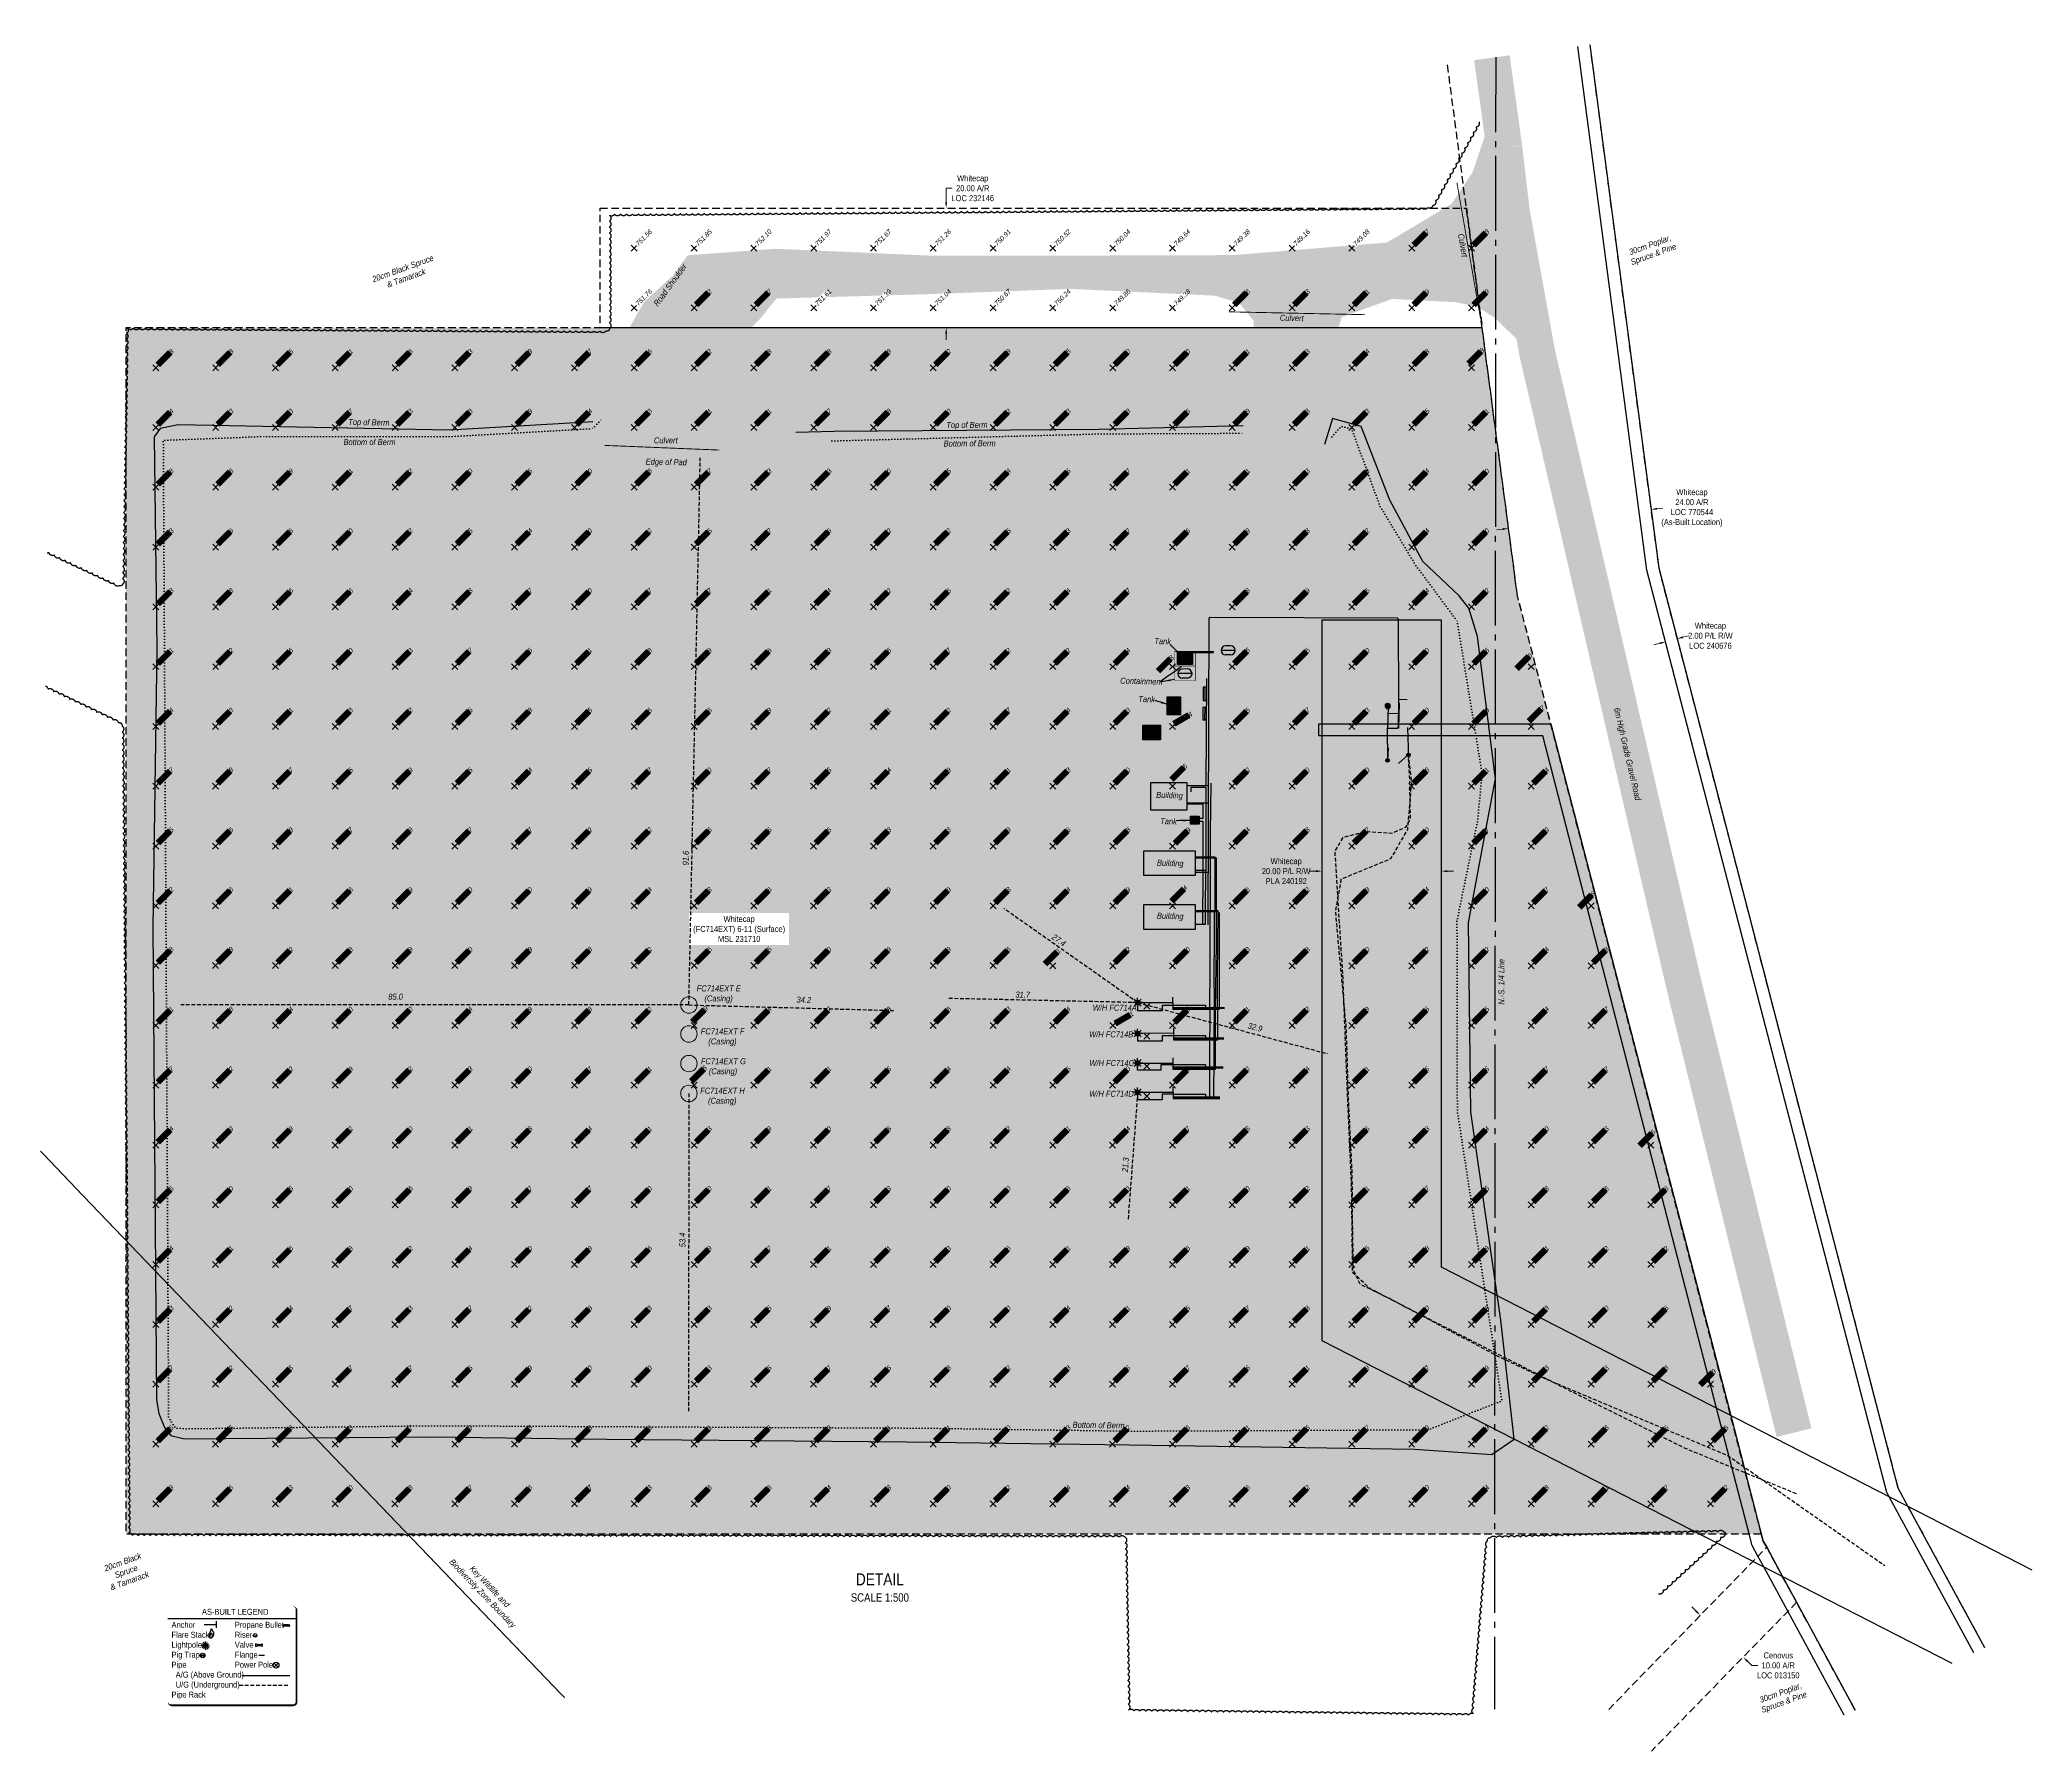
# Model space of a CAD drawing. Extents: x 494960 to 503443, y 6040332 to 6043193.
# Drawn here: x 497584 to 500914, y 6040332 to 6043193 of the extents above; entities that cross this region are included whole.
import ezdxf

# ---------------------------------------------------------------- set-up
doc = ezdxf.new("R2010")
doc.units = 0
doc.header["$LTSCALE"] = 5
doc.header["$PDMODE"] = 3
doc.header["$PDSIZE"] = 5
for name, pattern in [('0', [1, 1, 0]), ('DASHDOT2', [12.7, 6.35, -3.175, 0, -3.175]), ('foc-ACCESSROAD', [3.75, 2.5, -1.25]), ('foc-QUARTERLINE', [33, 25, -3, 2, -3]), ('foc-TIELINE', [1.875, 1.25, -0.625]), ('foc-TOPO', [1, 0.2, -0.8]), ('POWERLINE5', [7.8, 2.4, -0.6, 0.6, -0.6, 0.6, -0.6, 2.4]), ('UG_PIPE', [1.875, 1.25, -0.625])]:
    doc.linetypes.add(name, pattern=pattern)
doc.layers.get('Defpoints').update_dxf_attribs({"color": 9})
for name, color, linetype in [('AS-DRILL-T', 8, 'Continuous'), ('AS-PIPE-UG', 44, 'UG_PIPE'), ('AS-POWER-EXISTING', 72, 'POWERLINE5'), ('AS-ROADS', 254, 'Continuous'), ('AS-SYMBOL', 7, 'Continuous'), ('AS-WILDLIFE', 131, 'DASHDOT2'), ('C-AR', 13, 'foc-ACCESSROAD'), ('C-RW', 13, 'Continuous'), ('C-WS', 13, 'foc-ACCESSROAD'), ('CG-NOTES', 7, 'Continuous'), ('DETAIL-T', 7, 'Continuous'), ('F-AR', 190, 'foc-ACCESSROAD'), ('L-QSEC', 8, 'foc-QUARTERLINE'), ('P-PROPOSED-H', 21, 'Continuous'), ('T-BUSH', 110, '0'), ('T-BUSH-T', 110, 'Continuous'), ('T-LOW-AREA', 48, 'foc-TOPO'), ('T-SLOPE', 48, 'Continuous'), ('T-TIE', 201, 'foc-TIELINE')]:
    doc.layers.add(name, color=color, linetype=linetype)
for name, color, linetype, lineweight in [('AS-GENERAL', 48, 'Continuous', 18), ('C-AR-T', 13, 'Continuous', 9), ('C-RW-T', 13, 'Continuous', 9), ('C-WS-T', 13, 'Continuous', 9), ('F-AR-T', 190, 'Continuous', 9), ('T-ELEVATION', 48, 'Continuous', 18), ('T-ELEVATION-T', 48, 'Continuous', 18), ('T-TEXT', 48, 'Continuous', 18), ('T-TIE-T', 201, 'Continuous', 18)]:
    doc.layers.add(name, color=color, linetype=linetype, lineweight=lineweight)
for name, color, linetype, true_color in [('AS-PIPE-AG', 7, 'Continuous', 0x7d00fa), ('AS-STRUCTURE-H', 7, 'Continuous', 0xa8a8a8), ('AS-STRUCTURE-T', 7, 'Continuous', 0x454545), ('oil_and_gas_wells_pt', 7, 'Continuous', 0xa9ec0c)]:
    doc.layers.add(name, color=color, linetype=linetype, true_color=true_color)
doc.layers.add('AS-STRUCTURE', color=7, linetype='Continuous', lineweight=30, true_color=0x595959)
doc.styles.add('240', font='ARIALN.TTF', dxfattribs={"height": 30})
doc.styles.add('80CG', font='ARIALN.TTF', dxfattribs={"height": 10})
doc.styles.add('80L', font='ARIALN.TTF', dxfattribs={"height": 10})
doc.styles.add('80LS', font='ARIALNI.TTF', dxfattribs={"height": 10})
doc.dimstyles.new('Compass 5 000', dxfattribs={"dimscale": 5, "dimtxt": 9, "dimasz": 2, "dimexe": 0.2, "dimexo": 0.0625, "dimgap": 0.5, "dimtad": 0, "dimtih": 1, "dimtoh": 1, "dimzin": 0, "dimdsep": 46, "dimtxsty": '80CG', "dimcen": 0.1, "dimse1": 1, "dimse2": 1, "dimclrd": 256, "dimclrt": 256, "dimaunit": 1, "dimadec": 4, "dimazin": 0, "dimtfac": 0.06, "dimtofl": 0, "dimtmove": 0, "dimatfit": 1, "dimfxl": 0.2, "dimtolj": 1, "dimtzin": 0, "dimlwd": -1, "dimarcsym": 0})

# ---------------------------------------------------------------- blocks, each defined once
blk = doc.blocks.new('*D609')
at = {"layer": 'C-AR-T', "transparency": 16777216}
for p, q in [((499099, 6042921.5), (499099, 6042944.8)), ((499099, 6042944.8), (499109, 6042944.8)), ((499099, 6042701.6), (499099, 6042691.6))]:
    blk.add_line(p, q, dxfattribs=at)
for points in [[(499097.3, 6042921.5), (499100.6, 6042921.5), (499099, 6042911.5)], [(499097.3, 6042701.6), (499100.6, 6042701.6), (499099, 6042711.6)]]:
    blk.add_solid(points, dxfattribs=at)
at = {"layer": 'Defpoints', "color": 0, "transparency": 16777216}
for p in [(498968.8, 6042911.5), (498968.8, 6042711.6), (499099, 6042711.6)]:
    blk.add_point(p, dxfattribs=at)
at = {"layer": 'C-AR-T', "transparency": 16777216, "insert": (499143.3, 6042944.8), "char_height": 10, "attachment_point": 5, "style": '80CG'}
blk.add_mtext('\\A1;Whitecap\\P20.00 A/R\\PLOC 232146', dxfattribs=at)
blk = doc.blocks.new('PIG')
h = blk.add_hatch(color=255)
h.dxf.hatch_style = 1
edge = h.paths.add_edge_path()
edge.add_arc((0, 0), 0.85, 0, 360)
at = {"layer": 'AS-SYMBOL'}
h = blk.add_hatch(color=13, dxfattribs=at)
h.dxf.hatch_style = 1
h.paths.add_polyline_path([(-0.1, 0, 1), (-0.55, 0, 1)])
h = blk.add_hatch(color=13, dxfattribs=at)
h.dxf.hatch_style = 1
h.paths.add_polyline_path([(0.1, 0, 1), (0.55, 0, 1)])
at = {"layer": 'AS-SYMBOL', "color": 13}
for centre, radius in [((0, 0), 0.75), ((-0.33, 0), 0.225), ((0.33, 0), 0.225)]:
    blk.add_circle(centre, radius, dxfattribs=at)
blk = doc.blocks.new('RISER')
h = blk.add_hatch(color=255)
h.dxf.hatch_style = 1
edge = h.paths.add_edge_path()
edge.add_arc((0, 0), 0.7, 0, 360)
blk.add_hatch(color=13).paths.add_polyline_path([(0.58, -0.15), (-0.58, -0.15, 0.774597)])
at = {"color": 13}
blk.add_line((-0.58, -0.15), (0.58, -0.15), dxfattribs=at)
blk.add_circle((0, 0), 0.6, dxfattribs=at)
blk = doc.blocks.new('GAS')
h = blk.add_hatch(color=255)
h.dxf.hatch_style = 1
edge = h.paths.add_edge_path()
edge.add_arc((0, 0), 0.9, 0, 360)
for p, q in [((-0.81, 0), (-1.62, 0)), ((-0.57, 0.57), (-1.14, 1.14)), ((0, 0.81), (0, 1.62)), ((0.57, 0.57), (1.14, 1.14)), ((1.62, 0), (0.81, 0)), ((-0.57, -0.57), (-1.14, -1.14)), ((0, -0.81), (0, -1.62)), ((1.14, -1.14), (0.57, -0.57))]:
    blk.add_line(p, q)
blk.add_circle((0, 0), 0.8)
blk = doc.blocks.new('as-built legend')
h = blk.add_hatch(color=13)
h.dxf.hatch_style = 1
edge = h.paths.add_edge_path()
edge.add_arc((-47.7, -0.3), 3.41, 0, 360)
blk.add_hatch(color=13).paths.add_polyline_path([(38.3, 16.1), (32.5, 16.1, 0.774597)])
at = {"layer": 'AS-SYMBOL'}
h = blk.add_hatch(color=13, dxfattribs=at)
h.dxf.hatch_style = 1
h.paths.add_polyline_path([(-52.7, -16.7, 1), (-54.9, -16.7, 1)])
h = blk.add_hatch(color=13, dxfattribs=at)
h.dxf.hatch_style = 1
h.paths.add_polyline_path([(-51.7, -16.7, 1), (-49.4, -16.7, 1)])
at = {"color": 1}
blk.add_line((-110.3, 45.3), (104.8, 45.3), dxfattribs=at)
at = {"color": 13}
for p, q in [((92.3, 34.7), (82.7, 34.7)), ((-51.4, 1.9), (-53.7, 3.1)), ((-49.8, 3.4), (-51.1, 5.7)), ((-47.7, 4), (-47.7, 6.6)), ((-45.5, 3.4), (-44.2, 5.7)), ((-44, 1.9), (-41.7, 3.1)), ((32.5, 16.1), (38.3, 16.1)), ((36.2, 2.8), (36.2, -1.6)), ((40.3, 1.2), (36.2, 2.8)), ((43.1, 1.2), (47.2, 2.8)), ((47.2, 2.8), (47.2, -1.6)), ((92.3, 32.3), (82.7, 32.3)), ((-52, -0.3), (-54.6, -0.3)), ((-51.4, -2.5), (-53.7, -3.8)), ((-49.8, -4), (-51.1, -6.3)), ((-47.7, -4.6), (-47.7, -7.2)), ((-45.5, -4), (-44.2, -6.3)), ((-44, -2.5), (-41.7, -3.8)), ((-43.4, -0.3), (-40.8, -0.3)), ((36.2, -1.6), (40.3, 0)), ((47.2, -1.6), (43.1, 0))]:
    blk.add_line(p, q, dxfattribs=at)
at = {"color": 1, "flags": 128}
blk.add_lwpolyline([(-104.3, -99.9, 3, 3, 0), (98.8, -99.9, 3, 3, 0.414214), (104.8, -93.9, 3, 3, 0), (104.8, 59.3, 3, 0, 0.414214), (98.8, 65.3, 0, 0, 0), (-104.3, 65.3, 0, 0, 0.414214), (-110.3, 59.3, 0, 0, 0), (-110.3, -93.9, 0, 3, 0.414214)], format="xyseb", close=True, dxfattribs=at)
at = {"color": 13, "flags": 128}
for points in [[(-37.6, 12.7), (-37.8, 12.6), (-38, 12.5), (-38.2, 12.4), (-38.5, 12.4), (-38.7, 12.4), (-38.9, 12.3), (-39.1, 12.4), (-39.4, 12.4), (-39.6, 12.4), (-39.8, 12.5), (-39.9, 12.6), (-40.1, 12.7), (-40.3, 12.9), (-40.4, 13.1), (-40.6, 13.3), (-40.7, 13.5), (-40.8, 13.7), (-41, 14), (-41.1, 14.3), (-41.2, 14.6), (-41.3, 15), (-41.3, 15.4), (-41.4, 15.8), (-41.4, 16.2), (-41.4, 16.6), (-41.3, 17.1), (-41.3, 17.6), (-41.2, 18.1), (-41.1, 18.6), (-40.9, 19.1), (-40.8, 19.6), (-40.6, 20), (-40.5, 20.4), (-40.3, 20.8), (-40.2, 21.2), (-40, 21.6), (-39.8, 22), (-39.6, 22.3), (-39.5, 22.7), (-39.3, 23), (-39.1, 23.4), (-39, 23.8), (-38.8, 24.1), (-38.6, 24.5), (-38.5, 24.9), (-38.4, 25.3), (-38.2, 25.7), (-38.1, 26.1), (-38.1, 26.4), (-38, 26.8), (-38, 27.1), (-37.9, 27.4), (-37.9, 27.7), (-37.9, 27.8), (-37.8, 28), (-37.8, 28), (-37.7, 28), (-37.6, 27.9), (-37.5, 27.7), (-37.3, 27.5), (-37.2, 27.3), (-37.1, 27), (-36.9, 26.7), (-36.8, 26.5), (-36.7, 26.2), (-36.6, 25.9), (-36.5, 25.7), (-36.3, 25.4), (-36.2, 25.2), (-36.1, 25), (-36, 24.7), (-35.8, 24.4), (-35.7, 24.2), (-35.5, 23.9), (-35.4, 23.6), (-35.2, 23.3), (-35.1, 23), (-34.9, 22.8), (-34.8, 22.5), (-34.7, 22.2), (-34.6, 22), (-34.4, 21.8), (-34.4, 21.5), (-34.3, 21.3), (-34.2, 21.1), (-34.2, 20.9), (-34.1, 20.7), (-34.1, 20.5), (-34.1, 20.3), (-34.1, 20.1), (-34.1, 19.9), (-34.2, 19.7), (-34.2, 19.5), (-34.2, 19.3), (-34.2, 19.1), (-34.3, 18.9), (-34.3, 18.6), (-34.3, 18.4), (-34.3, 18.2), (-34.4, 17.9), (-34.4, 17.7), (-34.4, 17.4), (-34.5, 17.2), (-34.5, 17), (-34.6, 16.7), (-34.7, 16.5), (-34.8, 16.3), (-35, 16.1), (-35.1, 15.8), (-35.2, 15.6), (-35.4, 15.4), (-35.5, 15.2), (-35.6, 15.1), (-35.7, 14.9), (-35.9, 14.7), (-36, 14.5), (-36.1, 14.4), (-36.2, 14.2), (-36.3, 14.1), (-36.4, 13.9), (-36.5, 13.7), (-36.7, 13.6), (-36.8, 13.4), (-36.9, 13.2), (-37.1, 13.1), (-37.2, 12.9), (-37.4, 12.8)], [(-38, 12.5), (-38.2, 12.5), (-38.3, 12.4), (-38.4, 12.4), (-38.5, 12.4), (-38.7, 12.4), (-38.8, 12.4), (-38.9, 12.4), (-39, 12.4), (-39.2, 12.4), (-39.3, 12.4), (-39.4, 12.5), (-39.5, 12.6), (-39.5, 12.7), (-39.6, 12.8), (-39.7, 12.9), (-39.8, 13), (-39.9, 13.1), (-39.9, 13.3), (-40, 13.4), (-40.1, 13.6), (-40.1, 13.8), (-40.1, 14), (-40.2, 14.3), (-40.2, 14.5), (-40.2, 14.8), (-40.1, 15), (-40.1, 15.3), (-40, 15.6), (-40, 15.9), (-39.9, 16.1), (-39.8, 16.4), (-39.8, 16.7), (-39.7, 16.9), (-39.6, 17.1), (-39.5, 17.3), (-39.4, 17.5), (-39.3, 17.7), (-39.2, 17.9), (-39.1, 18.1), (-39, 18.3), (-38.9, 18.5), (-38.8, 18.7), (-38.7, 19), (-38.6, 19.2), (-38.5, 19.4), (-38.5, 19.6), (-38.4, 19.8), (-38.4, 20), (-38.3, 20.2), (-38.3, 20.4), (-38.3, 20.6), (-38.2, 20.8), (-38.2, 20.9), (-38.2, 21), (-38.2, 21.1), (-38.1, 21.1), (-38.1, 21.1), (-38, 21.1), (-38, 21), (-37.9, 20.9), (-37.8, 20.7), (-37.8, 20.6), (-37.7, 20.4), (-37.6, 20.3), (-37.5, 20.1), (-37.5, 20), (-37.4, 19.8), (-37.3, 19.7), (-37.3, 19.6), (-37.2, 19.4), (-37.1, 19.3), (-37.1, 19.1), (-37, 19), (-36.9, 18.8), (-36.8, 18.7), (-36.7, 18.5), (-36.6, 18.3), (-36.6, 18.2), (-36.5, 18), (-36.4, 17.9), (-36.3, 17.8), (-36.3, 17.6), (-36.2, 17.5), (-36.2, 17.4), (-36.2, 17.3), (-36.1, 17.1), (-36.1, 17), (-36.1, 16.9), (-36.1, 16.8), (-36.1, 16.7), (-36.1, 16.6), (-36.1, 16.5), (-36.1, 16.4), (-36.2, 16.2), (-36.2, 16.1), (-36.2, 16), (-36.2, 15.9), (-36.2, 15.7), (-36.2, 15.6), (-36.2, 15.5), (-36.2, 15.3), (-36.3, 15.2), (-36.3, 15.1), (-36.3, 14.9), (-36.4, 14.8), (-36.4, 14.7), (-36.5, 14.6), (-36.6, 14.4), (-36.7, 14.3), (-36.7, 14.2), (-36.8, 14.1), (-36.9, 14), (-36.9, 13.9), (-37, 13.8), (-37.1, 13.7), (-37.1, 13.6), (-37.2, 13.5), (-37.3, 13.4), (-37.3, 13.3), (-37.4, 13.2), (-37.5, 13.1), (-37.5, 13), (-37.6, 12.9), (-37.7, 12.9), (-37.8, 12.8), (-37.8, 12.7), (-37.9, 12.6)]]:
    blk.add_lwpolyline(points, close=True, dxfattribs=at)
at = {"color": 13, "const_width": 2, "flags": 128}
blk.add_lwpolyline([(41.3, -16.2), (46.3, -16.2), (51.3, -16.2)], dxfattribs=at)
at = {"color": 13}
for centre, radius in [((-47.7, -0.3), 3.41), ((35.4, 16.9), 3), ((41.7, 0.6), 1.56), ((41.7, 0.6), 0.55)]:
    blk.add_circle(centre, radius, dxfattribs=at)
for centre, start, end in [((82.7, 33.5), 90, 270), ((92.3, 33.5), 270, 90)]:
    blk.add_arc(centre, 1.2, start, end, dxfattribs=at)
at = {"layer": 'AS-PIPE-AG', "flags": 128}
blk.add_lwpolyline([(13.4, -50.2), (93.4, -50.2)], dxfattribs=at)
at = {"layer": 'AS-PIPE-UG', "flags": 128}
blk.add_lwpolyline([(9, -66.5), (93.3, -66.5)], dxfattribs=at)
at = {"layer": 'AS-POWER-EXISTING', "linetype": 'Continuous'}
for p, q in [((74, -36.2), (67.1, -29.5)), ((67.1, -36.2), (74, -29.5))]:
    blk.add_line(p, q, dxfattribs=at)
blk.add_circle((70.5, -32.8), 4.8, dxfattribs=at)
at = {"layer": 'AS-SYMBOL', "color": 72}
blk.add_line((-28.9, 29.9), (-28.9, 40.9), dxfattribs=at)
at = {"layer": 'AS-SYMBOL', "color": 72, "flags": 128}
blk.add_lwpolyline([(-49.5, 35.4), (-28.9, 35.4)], dxfattribs=at)
at = {"layer": 'AS-SYMBOL', "color": 13}
for centre, radius in [((-52.2, -16.7), 3.75), ((-53.8, -16.7), 1.12), ((-50.5, -16.7), 1.12)]:
    blk.add_circle(centre, radius, dxfattribs=at)
at = {"insert": (-60.3, 61.4), "char_height": 10, "attachment_point": 1, "style": '80L'}
blk.add_mtext_dynamic_manual_height_columns('\\pi6.80782;AS-BUILT LEGEND', width=114.83, gutter_width=45, heights=[0], dxfattribs=at)
at = {"layer": 'CG-NOTES', "char_height": 10, "attachment_point": 1, "style": '80L'}
for s, insert, width in [('Anchor\\PFlare Stack\\PLightpole\\PPig Trap\\PPipe\\P  A/G (Above Ground)\\P  U/G (Underground)\\PPipe Rack', (-104.3, 39.7), 110.209), ('Propane Bullet\\PRiser\\PValve\\PFlange\\PPower Pole', (1.5, 39.7), 85.182)]:
    blk.add_mtext(s, dxfattribs=dict(at, insert=insert, width=width))
blk = doc.blocks.new('*U611')
at = {"color": 13}
for p, q in [((-0.6, 1.27), (-0.58, 0.58)), ((0.6, 1.3), (0.62, 0.62))]:
    blk.add_line(p, q, dxfattribs=at)
for centre, start, end in [((0, 1.28), 1.848, 181.5803), ((0.02, 0.6), 181.5803, 1.5803)]:
    blk.add_arc(centre, 0.6, start, end, dxfattribs=at)
at = {"layer": 'Defpoints'}
blk.add_line((-0.01, 1.88), (0.04, 0), dxfattribs=at)
blk = doc.blocks.new('*D612')
at = {"layer": 'C-RW-T', "transparency": 16777216}
for p, q in [((499716.8, 6041803.3), (499706.7, 6041803.3)), ((499936.7, 6041803.3), (499946.7, 6041803.3))]:
    blk.add_line(p, q, dxfattribs=at)
for points in [[(499716.8, 6041805), (499716.8, 6041801.6), (499726.8, 6041803.3)], [(499936.7, 6041805), (499936.7, 6041801.6), (499926.7, 6041803.3)]]:
    blk.add_solid(points, dxfattribs=at)
at = {"layer": 'Defpoints', "color": 0, "transparency": 16777216}
for p in [(499926.7, 6041803.3), (499726.8, 6041428.4), (499926.7, 6041428.4)]:
    blk.add_point(p, dxfattribs=at)
at = {"layer": 'C-RW-T', "transparency": 16777216, "insert": (499667.2, 6041803.3), "char_height": 10, "attachment_point": 5, "style": '80CG'}
blk.add_mtext('\\A1;Whitecap\\P20.00 P/L R/W\\PPLA 240192', dxfattribs=at)
blk = doc.blocks.new('*D613')
at = {"layer": 'C-AR-T', "transparency": 16777216}
for p, q in [((500286.8, 6042409), (500296.7, 6042410.3)), ((500029, 6042375), (500019.1, 6042373.7))]:
    blk.add_line(p, q, dxfattribs=at)
for points in [[(500286.6, 6042410.6), (500287, 6042407.3), (500276.9, 6042407.7)], [(500028.8, 6042376.7), (500029.2, 6042373.4), (500038.9, 6042376.3)]]:
    blk.add_solid(points, dxfattribs=at)
at = {"layer": 'Defpoints', "color": 0, "transparency": 16777216}
for p in [(500261.4, 6042525.4), (500023.4, 6042494), (500276.9, 6042407.7)]:
    blk.add_point(p, dxfattribs=at)
at = {"layer": 'C-AR-T', "transparency": 16777216, "insert": (500345.3, 6042410.3), "char_height": 10, "attachment_point": 5, "style": '80CG'}
blk.add_mtext('\\A1;Whitecap\\P24.00 A/R\\PLOC 770544\\P(As-Built Location)', dxfattribs=at)
blk = doc.blocks.new('*D614')
at = {"layer": 'C-AR-T', "transparency": 16777216}
for p, q in [((500330.2, 6042194.3), (500339.9, 6042196.8)), ((500291.5, 6042184.2), (500281.8, 6042181.7))]:
    blk.add_line(p, q, dxfattribs=at)
for points in [[(500291.1, 6042185.8), (500291.9, 6042182.6), (500301.2, 6042186.7)], [(500329.8, 6042195.9), (500330.6, 6042192.7), (500320.5, 6042191.8)]]:
    blk.add_solid(points, dxfattribs=at)
at = {"layer": 'Defpoints', "color": 0, "transparency": 16777216}
for p in [(500301.1, 6042186.9), (500320.5, 6042191.9), (500320.5, 6042191.8)]:
    blk.add_point(p, dxfattribs=at)
at = {"layer": 'C-AR-T', "transparency": 16777216, "insert": (500376.2, 6042196.8), "char_height": 10, "attachment_point": 5, "style": '80CG'}
blk.add_mtext('\\A1;Whitecap^J2.00 P/L R/W\\PLOC 240676', dxfattribs=at)
blk = doc.blocks.new('*D615')
at = {"layer": 'Defpoints', "color": 0, "transparency": 16777216}
for p in [(500359.4, 6040559.4), (500313.9, 6040512.8), (500385.5, 6040443)]:
    blk.add_point(p, dxfattribs=at)
at = {"layer": 'F-AR-T', "transparency": 16777216}
for p, q in [((500352.2, 6040566.4), (500345, 6040573.4)), ((500438.2, 6040482.7), (500445.3, 6040475.7)), ((500445.3, 6040475.7), (500455.3, 6040475.7))]:
    blk.add_line(p, q, dxfattribs=at)
for points in [[(500353.4, 6040567.6), (500351, 6040565.2), (500359.4, 6040559.4)], [(500439.3, 6040483.9), (500437, 6040481.5), (500431, 6040489.6)]]:
    blk.add_solid(points, dxfattribs=at)
at = {"layer": 'F-AR-T', "transparency": 16777216, "insert": (500489.6, 6040475.7), "char_height": 10, "attachment_point": 5, "style": '80CG'}
blk.add_mtext('\\A1;Cenovus\\P10.00 A/R\\PLOC 013150 ', dxfattribs=at)

msp = doc.modelspace()

# ---------------------------------------------------------------- hatches: boundary and pattern name
at = {"layer": 'AS-ROADS'}
h = msp.add_hatch(color=256, dxfattribs=at)
h.dxf.hatch_style = 1
h.paths.add_polyline_path([(498743.325, 6042493.133), (498741.64, 6042495.602), (498740.49, 6042500.542), (498741.72, 6042680.662), (498790.19, 6042729.142), (498815.04, 6042760.422), (499065.31, 6042767.652), (499307.61, 6042776.542), (499548.23, 6042765.242), (499588.79, 6042752.872), (499613, 6042723.112), (499606.16, 6042562.442), (499601.83, 6042535.502), (499543.31, 6042419.572), (499383.709, 6042215.839), (499318.711, 6042120.013), (499276.405, 6042067.402), (499258.531, 6041940.717), (499195.157, 6041740.944), (499104.16, 6041675.978), (499094.41, 6041229.332), (499317.029, 6041227.708), (499577.021, 6041208.218), (499684.268, 6041250.446), (499710.267, 6041401.494), (499785.015, 6041679.226), (499820.764, 6041766.931), (499910.136, 6041874.126), (499965.385, 6041992.69), (499952.97, 6042221.392), (499883.43, 6042315.152), (499823.81, 6042413.802), (499758.57, 6042546.882), (499743.73, 6042529.322), (499729.39, 6042573.162), (499733.27, 6042648.822), (499760.37, 6042729.782), (499760.25, 6042729.622), (499844.4, 6042759.832), (499950.97, 6042754.252), (499987.5, 6042746.462), (500016.09, 6042727.992), (500059, 6042686.142), (499998.99, 6043031.642), (499978.51, 6042971.132), (499943.11, 6042918.172), (499835.74, 6042854.132), (499579, 6042833.032), (499298.39, 6042832.152), (499070.5, 6042832.312), (498813.53, 6042843.552), (498666.88, 6042832.752), (498641.96, 6042798.562), (498594.26, 6042755.042), (498569.5, 6042711.562), (498568.34, 6042656.832), (498543.299, 6042611.674), (498530.678, 6042497.667), (498536.409, 6042474.362), (498738.557, 6042469.925)])
h = msp.add_hatch(color=256, dxfattribs=at)
h.dxf.hatch_style = 1
h.paths.add_polyline_path([(498725.61, 6042493.602), (498529.94, 6042497.682), (498215.72, 6042500.142), (497820.58, 6042502.162), (497816.22, 6042449.792), (497821.9, 6040951.372), (497842.27, 6040943.392), (497848.65, 6040899.932), (497860.04, 6040897.082), (498061.44, 6040899.402), (498375.06, 6040899.012), (498851.3, 6040898.322), (499006.94, 6040895.142), (499006.25, 6041094.242), (499003.4, 6041296.962), (499016.18, 6041774.522), (499031.01, 6042153.512), (499020.5, 6042485.792)])
at = {"layer": 'AS-STRUCTURE-H'}
h = msp.add_hatch(color=256, dxfattribs=at)
h.dxf.hatch_style = 1
h.paths.add_polyline_path([(499485.531, 6042168.585), (499510.732, 6042168.585), (499510.732, 6042148.502), (499485.531, 6042148.502)])
h = msp.add_hatch(color=256, dxfattribs=at)
h.dxf.hatch_style = 1
h.paths.add_polyline_path([(499468.249, 6042094.869), (499490.653, 6042094.869), (499490.653, 6042064.429), (499468.249, 6042064.429)])
h = msp.add_hatch(color=256, dxfattribs=at)
h.dxf.hatch_style = 1
h.paths.add_polyline_path([(499427.625, 6042047.224), (499457.02, 6042047.224), (499457.02, 6042022.607), (499427.625, 6042022.607)])
h = msp.add_hatch(color=256, dxfattribs=at)
h.dxf.hatch_style = 1
h.paths.add_polyline_path([(499440.914, 6041951.477), (499501.408, 6041951.477), (499501.408, 6041905.386), (499440.914, 6041905.386)])
h = msp.add_hatch(color=256, dxfattribs=at)
h.dxf.hatch_style = 1
h.paths.add_polyline_path([(499507, 6041895.064), (499521.598, 6041895.064), (499521.598, 6041881.722), (499507, 6041881.722)])
h = msp.add_hatch(color=256, dxfattribs=at)
h.dxf.hatch_style = 1
h.paths.add_polyline_path([(499429.379, 6041837.462), (499515.257, 6041837.462), (499515.257, 6041795.855), (499429.379, 6041795.855)])
h = msp.add_hatch(color=256, dxfattribs=at)
h.dxf.hatch_style = 1
h.paths.add_polyline_path([(499429.379, 6041747.328), (499515.257, 6041747.328), (499515.257, 6041705.72), (499429.379, 6041705.72)])
at = {"layer": 'P-PROPOSED-H'}
h = msp.add_hatch(color=256, dxfattribs=at)
h.dxf.hatch_style = 1
h.paths.add_polyline_path([(500461.49, 6040695.627), (500053.679, 6042264.135), (499994.73, 6042711.589), (497727.897, 6042711.589), (497727.897, 6040695.627)])

# ---------------------------------------------------------------- linework, layer by layer
at = {"layer": 'AS-GENERAL', "flags": 128}
for points, const_width in [([(499952.61, 6042954.052), (499991.97, 6042726.942)], 1.499), ([(499798.74, 6042733.482), (499571.74, 6042738.222)], 1.499), ([(498528.38, 6042514.962), (498719.97, 6042507.182)], 1.5)]:
    msp.add_lwpolyline(points, dxfattribs=dict(at, const_width=const_width))
at = {"layer": 'AS-GENERAL'}
for centre in [(498668.902, 6041579.667), (498668.902, 6041531.147), (498668.902, 6041481.764), (498668.902, 6041431.762)]:
    msp.add_circle(centre, 13.711, dxfattribs=at)
at = {"layer": 'AS-PIPE-AG', "flags": 128}
for points in [[(499837.5, 6042078.542), (499836.36, 6042042.602), (499853.19, 6042042.392), (499855.16, 6042044.542), (499855.35, 6042084.082), (499854.654, 6042224.495), (499853.026, 6042226.453), (499539.888, 6042227.488), (499537.726, 6042225.578), (499536.138, 6041713.867)], [(499486.59, 6042168.585), (499488.148, 6042170.398), (499546.268, 6042170.398)], [(499545.919, 6042168.278), (499510.732, 6042168.278)], [(499533.905, 6042111.032), (499528.52, 6042111.032), (499528.52, 6042088.338), (499533.766, 6042088.306)], [(499531.358, 6042111.032), (499531.22, 6042088.322)], [(499533.993, 6042125.371), (499532.9, 6041946.46)], [(499533.695, 6042076.679), (499528.117, 6042076.679), (499528.117, 6042056.381), (499533.571, 6042056.348)], [(499530.957, 6042076.679), (499530.833, 6042056.365)], [(499855.88, 6042084.882), (499854.82, 6042042.562), (499836.68, 6042041.782)], [(499836.92, 6042067.262), (499837, 6042067.282), (499854.83, 6042067.112), (499855.19, 6042067.182)], [(499869.35, 6042089.782), (499855.32, 6042090.065)], [(499836.89, 6041989.412), (499836.36, 6042042.602)], [(499869.74, 6042043.692), (499870.8, 6042010.262), (499871.18, 6042009.852), (499871.23, 6041998.452), (499871.16, 6041997.982), (499871.16, 6041997.902), (499855.17, 6041983.092)], [(499837.43, 6042009.192), (499836.51, 6041988.392)], [(499501.408, 6041946.558), (499536.86, 6041946.448)], [(499508.452, 6041935.788), (499508.452, 6041942.331), (499508.452, 6041943.947), (499532.865, 6041943.947), (499532.865, 6041917.867), (499532.865, 6041866.469), (499532.865, 6041804.476), (499515.257, 6041804.476)], [(499540.978, 6041950.447), (499540.195, 6041866.673), (499540.093, 6041803.233), (499539.9, 6041737.705)], [(499501.408, 6041917.556), (499536.77, 6041917.446)], [(499501.408, 6041915.628), (499527.81, 6041915.628), (499527.81, 6041891.319), (499521.285, 6041891.319)], [(499521.598, 6041886.727), (499527.727, 6041886.727), (499527.647, 6041804.476), (499527.232, 6041714.634)], [(499515.257, 6041827.258), (499547.87, 6041827.258), (499547.87, 6041737.705)], [(499550.708, 6041737.705), (499550.708, 6041825.244), (499515.257, 6041825.244)], [(499515.257, 6041714.634), (499532.217, 6041714.634), (499532.228, 6041737.705), (499532.865, 6041804.476)], [(499515.257, 6041801.468), (499536.41, 6041801.402)], [(499477.764, 6041583.631), (499477.764, 6041572.494), (499555.684, 6041572.494), (499555.684, 6041637.198), (499555.684, 6041680.992), (499555.684, 6041714.239), (499555.684, 6041733.968)], [(499477.849, 6041491.289), (499477.849, 6041472.231), (499515.815, 6041472.205), (499549.128, 6041472.171), (499549.128, 6041571.533), (499550.54, 6041681.083), (499550.465, 6041735.229)], [(499478.866, 6041540.967), (499478.866, 6041521.248), (499535.391, 6041521.315), (499552.821, 6041521.315), (499552.549, 6041628.094), (499553.647, 6041735.229), (499515.257, 6041735.229)], [(499515.257, 6041737.705), (499552.795, 6041737.705), (499552.795, 6041735.229)], [(499539.813, 6041735.229), (499539.543, 6041638.474), (499539.274, 6041577.456), (499539.355, 6041563.672), (499539.095, 6041502.814), (499538.968, 6041471.64), (499538.963, 6041424.513)], [(499546.257, 6041424.513), (499546.135, 6041443.869), (499546.736, 6041476.65), (499547.025, 6041524.9), (499547.254, 6041577.504), (499546.939, 6041638.636), (499547.331, 6041680.859), (499547.409, 6041735.229)], [(499418.9, 6041583.631), (499477.764, 6041583.631), (499477.764, 6041592.9)], [(499418.9, 6041583.631), (499418.9, 6041570.624), (499460.469, 6041570.624), (499460.469, 6041579.576), (499532.331, 6041579.576), (499532.331, 6041572.494)], [(499477.764, 6041575.905), (499563.842, 6041575.457)], [(499477.764, 6041574.097), (499563.842, 6041573.648)], [(499478.866, 6041532.377), (499418.9, 6041531.84)], [(499418.9, 6041531.84), (499418.9, 6041519.921), (499460.319, 6041519.921), (499460.319, 6041528.661), (499532.239, 6041528.661), (499532.239, 6041521.311)], [(499478.866, 6041524.81), (499562.827, 6041524.81)], [(499478.866, 6041522.886), (499562.827, 6041522.886)], [(499532.422, 6041479.669), (499463.631, 6041479.669), (499457.595, 6041479.669), (499457.595, 6041470.602), (499418.782, 6041470.602), (499418.9, 6041482.637)], [(499418.9, 6041482.637), (499477.849, 6041482.637)], [(499561.827, 6041475.63), (499477.849, 6041475.63)], [(499561.827, 6041473.852), (499477.849, 6041473.852)], [(499532.422, 6041479.669), (499532.422, 6041472.188)], [(499418.9, 6041433.801), (499478.035, 6041433.801), (499478.035, 6041423.147), (499556.556, 6041423.147)], [(499478.035, 6041430.696), (499459.642, 6041430.696), (499459.642, 6041421.294), (499419.24, 6041421.239), (499418.9, 6041433.801)], [(499478.035, 6041433.801), (499478.035, 6041442.227)], [(499478.035, 6041430.696), (499532.306, 6041430.391), (499532.306, 6041423.147)], [(499478.035, 6041425.911), (499556.556, 6041425.911)], [(499478.035, 6041424.513), (499556.556, 6041424.513)]]:
    msp.add_lwpolyline(points, dxfattribs=at)
at = {"layer": 'AS-PIPE-UG', "flags": 128}
for points in [[(500519.98, 6040762.612), (500334.43, 6040838.272), (500143.19, 6040933.852), (499905.38, 6041054.982), (499806.88, 6041105.572), (499778.28, 6041132.592), (499776.48, 6041277.202), (499769.21, 6041442.292), (499762.15, 6041624.862), (499748.81, 6041836.862), (499762.84, 6041860.082), (499798.89, 6041869.522), (499843.61, 6041866.872), (499867.22, 6041876.982), (499874.85, 6041890.452), (499873.78, 6041954.912), (499871.51, 6041997.712), (499871.22, 6041998.422)], [(499871.22, 6041998.422), (499876.47, 6041950.592), (499869.74, 6041872.942), (499841.69, 6041823.792), (499758.71, 6041789.682), (499749.21, 6041737.032), (499767, 6041543.752), (499771.36, 6041410.362), (499777.06, 6041297.022), (499777.76, 6041206.082), (499778.56, 6041164.022), (499779.48, 6041136.012), (499790.13, 6041113.662), (499852.62, 6041082.392), (500020.65, 6040992.732), (500103.29, 6040953.662), (500405.17, 6040826.732), (500667.76, 6040642.632)]]:
    msp.add_lwpolyline(points, dxfattribs=at)
at = {"layer": 'AS-ROADS', "const_width": 59.969, "flags": 128}
for points in [[(500031.68, 6043012.712), (500011.032, 6043162.865)], [(500031.68, 6043012.712), (500044.6, 6042903.652), (500086.53, 6042670.582), (500332, 6041613.232), (500515.93, 6040864.842)]]:
    msp.add_lwpolyline(points, dxfattribs=at)
at = {"layer": 'AS-STRUCTURE', "const_width": 0.999, "flags": 128}
for points in [[(499480.463, 6042170.831), (499515.373, 6042170.831), (499515.373, 6042146.115), (499480.463, 6042146.115)], [(499480.463, 6042146.115), (499515.373, 6042146.115), (499515.373, 6042121.399), (499480.463, 6042121.399)]]:
    msp.add_lwpolyline(points, close=True, dxfattribs=at)
at = {"layer": 'AS-STRUCTURE'}
for points in [[(499485.531, 6042168.585), (499510.732, 6042168.585), (499510.732, 6042148.502), (499485.531, 6042148.502)], [(499468.249, 6042094.869), (499490.653, 6042094.869), (499490.653, 6042064.429), (499468.249, 6042064.429)], [(499427.625, 6042047.224), (499457.02, 6042047.224), (499457.02, 6042022.607), (499427.625, 6042022.607)], [(499440.914, 6041951.477), (499501.408, 6041951.477), (499501.408, 6041905.386), (499440.914, 6041905.386)], [(499507, 6041895.064), (499521.598, 6041895.064), (499521.598, 6041881.722), (499507, 6041881.722)], [(499429.379, 6041837.462), (499515.257, 6041837.462), (499515.257, 6041795.855), (499429.379, 6041795.855)], [(499429.379, 6041747.328), (499515.257, 6041747.328), (499515.257, 6041705.72), (499429.379, 6041705.72)]]:
    msp.add_lwpolyline(points, close=True, dxfattribs=at)
at = {"layer": 'AS-WILDLIFE', "const_width": 1.999, "flags": 128}
msp.add_lwpolyline([(498461.317, 6040421.575), (497649.806, 6041267.678), (497585.148, 6041335.64)], dxfattribs=at)
at = {"layer": 'C-AR'}
for points in [[(500174.551, 6043184.408), (500289.726, 6042310.197), (500689.557, 6040772.379), (500834.334, 6040505.587)], [(500617.936, 6040401.076), (500520.2, 6040581.182), (500470.247, 6040673.236), (500464.606, 6040683.628), (500461.21, 6040695.842), (500053.679, 6042264.135), (500016.869, 6042543.557), (499936.567, 6043153.054)]]:
    msp.add_lwpolyline(points, dxfattribs=at)
at = {"layer": 'C-AR', "flags": 128}
msp.add_lwpolyline([(498520.546, 6042911.486), (499968.394, 6042911.486), (499994.73, 6042711.589), (498520.546, 6042711.589)], close=True, dxfattribs=at)
at = {"layer": 'C-RW'}
for points in [[(500816.311, 6040496.882), (500674.78, 6040757.698), (500670.824, 6040764.988), (500270.069, 6042306.359), (500154.734, 6043181.798)], [(500174.551, 6043184.408), (500289.726, 6042310.197), (500689.557, 6040772.379), (500706.288, 6040741.547), (500834.334, 6040505.587)], [(500599.914, 6040392.372), (500505.59, 6040566.191), (500465.277, 6040640.483), (500455.638, 6040658.245), (500445.873, 6040676.237), (500440.833, 6040695.624), (500386.233, 6040905.614), (500095.853, 6042029.408), (500016.45, 6042029.404), (499926.724, 6042029.406), (499726.832, 6042029.407), (499721.632, 6042029.405), (499721.63, 6042049.397), (499726.833, 6042049.399), (499926.725, 6042049.397), (500016.468, 6042049.395), (500109.51, 6042049.398), (500410.069, 6040893.397), (500461.21, 6040695.842), (500464.606, 6040683.628), (500470.247, 6040673.236), (500496.785, 6040624.332), (500520.2, 6040581.182), (500617.936, 6040401.076)]]:
    msp.add_lwpolyline(points, dxfattribs=at)
at = {"layer": 'C-RW', "flags": 128}
msp.add_lwpolyline([(500913.934, 6040635.155), (499926.724, 6041141.172), (499926.724, 6042222.594), (499726.827, 6042222.594), (499726.827, 6041019.007), (500779.833, 6040479.265)], dxfattribs=at)
at = {"layer": 'C-WS', "flags": 128}
msp.add_lwpolyline([(500461.49, 6040695.627), (500053.679, 6042264.135), (499994.73, 6042711.589), (497727.897, 6042711.589), (497727.897, 6040695.627)], close=True, dxfattribs=at)
at = {"layer": 'F-AR'}
msp.add_lwpolyline([(500206.168, 6040402.221), (500470.247, 6040673.236), (500520.2, 6040581.182), (500277.803, 6040332.419)], dxfattribs=at)
at = {"layer": 'L-QSEC', "flags": 128}
msp.add_lwpolyline([(500017.371, 6043163.7), (500015.135, 6040402.376)], dxfattribs=at)
at = {"layer": 'oil_and_gas_wells_pt'}
for p in [(499434.269, 6041577.39), (499434.269, 6041577.39), (499434.223, 6041527.319), (499434.223, 6041527.319), (499434.177, 6041477.247), (499434.177, 6041477.247), (499434.131, 6041427.176), (499434.131, 6041427.176)]:
    msp.add_point(p, dxfattribs=at)
at = {"layer": 'T-BUSH', "flags": 128}
for points in [[(499989.317, 6043055.544, -0.52056705), (499984.477, 6043046.799, -0.52056705), (499979.638, 6043038.053, -0.52056705), (499974.799, 6043029.308, -0.52056705), (499969.96, 6043020.563, -0.52056705), (499965.121, 6043011.817, -0.52056705), (499960.282, 6043003.072, -0.52056705), (499955.443, 6042994.327, -0.52056705), (499950.604, 6042985.582, -0.52056705), (499945.765, 6042976.836, -0.52056705), (499940.925, 6042968.091, -0.52056705), (499936.086, 6042959.346, -0.52056705), (499931.247, 6042950.6, -0.52056705), (499926.408, 6042941.855, -0.52056705), (499921.569, 6042933.11, -0.52056705), (499916.73, 6042924.365, -0.52056705), (499911.891, 6042915.619, -0.52056705), (499903.885, 6042912.197, -0.52056705), (499893.89, 6042912.117, -0.52056705), (499883.895, 6042912.037, -0.52056705), (499873.901, 6042911.957, -0.52056705), (499863.906, 6042911.877, -0.52056705), (499853.912, 6042911.796, -0.52056705), (499843.917, 6042911.716, -0.52056705), (499833.923, 6042911.636, -0.52056705), (499823.928, 6042911.556, -0.52056705), (499813.934, 6042911.476, -0.52056705), (499803.939, 6042911.395, -0.52056705), (499793.945, 6042911.315, -0.52056705), (499783.95, 6042911.235, -0.52056705), (499773.956, 6042911.155, -0.52056705), (499763.961, 6042911.075, -0.52056705), (499753.967, 6042910.995, -0.52056705), (499743.972, 6042910.914, -0.52056705), (499733.977, 6042910.834, -0.52056705), (499723.983, 6042910.754, -0.52056705), (499713.988, 6042910.674, -0.52056705), (499703.994, 6042910.594, -0.52056705), (499693.999, 6042910.513, -0.52056705), (499684.005, 6042910.433, -0.52056705), (499674.01, 6042910.353, -0.52056705), (499664.016, 6042910.273, -0.52056705), (499654.021, 6042910.193, -0.52056705), (499644.027, 6042910.113, -0.52056705), (499634.032, 6042910.032, -0.52056705), (499624.038, 6042909.952, -0.52056705), (499614.043, 6042909.872, -0.52056705), (499604.049, 6042909.792, -0.52056705), (499594.054, 6042909.712, -0.52056705), (499584.059, 6042909.631, -0.52056705), (499574.065, 6042909.551, -0.52056705), (499564.07, 6042909.471, -0.52056705), (499554.076, 6042909.391, -0.52056705), (499544.081, 6042909.311, -0.52056705), (499534.087, 6042909.231, -0.52056705), (499524.092, 6042909.15, -0.52056705), (499514.098, 6042909.07, -0.52056705), (499504.103, 6042908.99, -0.52056705), (499494.109, 6042908.91, -0.52056705), (499484.114, 6042908.83, -0.52056705), (499474.12, 6042908.749, -0.52056705), (499464.125, 6042908.669, -0.52056705), (499454.131, 6042908.589, -0.52056705), (499444.136, 6042908.509, -0.52056705), (499434.142, 6042908.429, -0.52056705), (499424.147, 6042908.349, -0.52056705), (499414.152, 6042908.268, -0.52056705), (499404.158, 6042908.188, -0.52056705), (499394.163, 6042908.108, -0.52056705), (499384.169, 6042908.028, -0.52056705), (499374.174, 6042907.948, -0.52056705), (499364.18, 6042907.868, -0.52056705), (499354.185, 6042907.787, -0.52056705), (499344.191, 6042907.707, -0.52056705), (499334.196, 6042907.627, -0.52056705), (499324.202, 6042907.547, -0.52056705), (499314.207, 6042907.467, -0.52056705), (499304.213, 6042907.386, -0.52056705), (499294.218, 6042907.306, -0.52056705), (499284.224, 6042907.226, -0.52056705), (499274.229, 6042907.146, -0.52056705), (499264.234, 6042907.066, -0.52056705), (499254.24, 6042906.986, -0.52056705), (499244.245, 6042906.905, -0.52056705), (499234.251, 6042906.825, -0.52056705), (499224.256, 6042906.745, -0.52056705), (499214.262, 6042906.665, -0.52056705), (499204.267, 6042906.585, -0.52056705), (499194.273, 6042906.504, -0.52056705), (499184.278, 6042906.424, -0.52056705), (499174.284, 6042906.344, -0.52056705), (499164.289, 6042906.264, -0.52056705), (499154.295, 6042906.184, -0.52056705), (499144.3, 6042906.104, -0.52056705), (499134.306, 6042906.023, -0.52056705), (499124.311, 6042905.943, -0.52056705), (499114.316, 6042905.863, -0.52056705), (499104.322, 6042905.783, -0.52056705), (499094.327, 6042905.703, -0.52056705), (499084.333, 6042905.622, -0.52056705), (499074.338, 6042905.542, -0.52056705), (499064.344, 6042905.462, -0.52056705), (499054.349, 6042905.382, -0.52056705), (499044.355, 6042905.302, -0.52056705), (499034.36, 6042905.222, -0.52056705), (499024.366, 6042905.141, -0.52056705), (499014.371, 6042905.061, -0.52056705), (499004.377, 6042904.981, -0.52056705), (498994.382, 6042904.901, -0.52056705), (498984.388, 6042904.821, -0.52056705), (498974.393, 6042904.74, -0.52056705), (498964.398, 6042904.66, -0.52056705), (498954.404, 6042904.58, -0.52056705), (498944.409, 6042904.5, -0.52056705), (498934.415, 6042904.42, -0.52056705), (498924.42, 6042904.34, -0.52056705), (498914.426, 6042904.259, -0.52056705), (498904.431, 6042904.179, -0.52056705), (498894.437, 6042904.099, -0.52056705), (498884.442, 6042904.019, -0.52056705), (498874.448, 6042903.939, -0.52056705), (498864.453, 6042903.858, -0.52056705), (498854.459, 6042903.778, -0.52056705), (498844.464, 6042903.698, -0.52056705), (498834.47, 6042903.618, -0.52056705), (498824.475, 6042903.538, -0.52056705), (498814.48, 6042903.458, -0.52056705), (498804.486, 6042903.377, -0.52056705), (498794.491, 6042903.297, -0.52056705), (498784.497, 6042903.217, -0.52056705), (498774.502, 6042903.137, -0.52056705), (498764.508, 6042903.057, -0.52056705), (498754.513, 6042902.977, -0.52056705), (498744.519, 6042902.896, -0.52056705), (498734.524, 6042902.816, -0.52056705), (498724.53, 6042902.736, -0.52056705), (498714.535, 6042902.656, -0.52056705), (498704.541, 6042902.576, -0.52056705), (498694.546, 6042902.495, -0.52056705), (498684.552, 6042902.415, -0.52056705), (498674.557, 6042902.335, -0.52056705), (498664.563, 6042902.255, -0.52056705), (498654.568, 6042902.175, -0.52056705), (498644.573, 6042902.095, -0.52056705), (498634.579, 6042902.014, -0.52056705), (498624.584, 6042901.934, -0.52056705), (498614.59, 6042901.854, -0.52056705), (498604.595, 6042901.774, -0.52056705), (498594.601, 6042901.694, -0.52056705), (498584.606, 6042901.613, -0.52056705), (498574.612, 6042901.533, -0.52056705), (498564.617, 6042901.453, -0.52056705), (498554.623, 6042901.373, -0.52056705), (498544.628, 6042901.293, -0.52056705), (498536.033, 6042899.824, -0.52056705), (498536.033, 6042889.829, -0.52056705), (498536.033, 6042879.834, -0.52056705), (498536.033, 6042869.84, -0.52056705), (498536.033, 6042859.845, -0.52056705), (498536.033, 6042849.85, -0.52056705), (498536.033, 6042839.855, -0.52056705), (498536.033, 6042829.86, -0.52056705), (498536.033, 6042819.865, -0.52056705), (498536.033, 6042809.87, -0.52056705), (498536.033, 6042799.876, -0.52056705), (498536.033, 6042789.881, -0.52056705), (498536.033, 6042779.886, -0.52056705), (498536.033, 6042769.891, -0.52056705), (498536.033, 6042759.896, -0.52056705), (498536.033, 6042749.901, -0.52056705), (498536.033, 6042739.906, -0.52056705), (498536.033, 6042729.912, -0.52056705), (498536.033, 6042719.917, -0.52056705), (498536.033, 6042709.922, -0.52056705), (498530.045, 6042705.953, -0.52056705), (498520.05, 6042706.014, -0.52056705), (498510.056, 6042706.076, -0.52056705), (498500.061, 6042706.138, -0.52056705), (498490.066, 6042706.2, -0.52056705), (498480.072, 6042706.262, -0.52056705), (498470.077, 6042706.324, -0.52056705), (498460.082, 6042706.386, -0.52056705), (498450.088, 6042706.448, -0.52056705), (498440.093, 6042706.51, -0.52056705), (498430.098, 6042706.572, -0.52056705), (498420.104, 6042706.634, -0.52056705), (498410.109, 6042706.696, -0.52056705), (498400.114, 6042706.758, -0.52056705), (498390.12, 6042706.82, -0.52056705), (498380.125, 6042706.882, -0.52056705), (498370.13, 6042706.944, -0.52056705), (498360.136, 6042707.006, -0.52056705), (498350.141, 6042707.068, -0.52056705), (498340.146, 6042707.13, -0.52056705), (498330.152, 6042707.192, -0.52056705), (498320.157, 6042707.254, -0.52056705), (498310.162, 6042707.316, -0.52056705), (498300.168, 6042707.378, -0.52056705), (498290.173, 6042707.44, -0.52056705), (498280.178, 6042707.502, -0.52056705), (498270.184, 6042707.564, -0.52056705), (498260.189, 6042707.626, -0.52056705), (498250.194, 6042707.688, -0.52056705), (498240.2, 6042707.75, -0.52056705), (498230.205, 6042707.812, -0.52056705), (498220.21, 6042707.874, -0.52056705), (498210.216, 6042707.936, -0.52056705), (498200.221, 6042707.998, -0.52056705), (498190.226, 6042708.06, -0.52056705), (498180.232, 6042708.122, -0.52056705), (498170.237, 6042708.184, -0.52056705), (498160.242, 6042708.246, -0.52056705), (498150.248, 6042708.308, -0.52056705), (498140.253, 6042708.37, -0.52056705), (498130.259, 6042708.431, -0.52056705), (498120.264, 6042708.493, -0.52056705), (498110.269, 6042708.555, -0.52056705), (498100.275, 6042708.617, -0.52056705), (498090.28, 6042708.679, -0.52056705), (498080.285, 6042708.741, -0.52056705), (498070.291, 6042708.803, -0.52056705), (498060.296, 6042708.865, -0.52056705), (498050.301, 6042708.927, -0.52056705), (498040.307, 6042708.989, -0.52056705), (498030.312, 6042709.051, -0.52056705), (498020.317, 6042709.113, -0.52056705), (498010.323, 6042709.175, -0.52056705), (498000.328, 6042709.237, -0.52056705), (497990.333, 6042709.299, -0.52056705), (497980.339, 6042709.361, -0.52056705), (497970.344, 6042709.423, -0.52056705), (497960.349, 6042709.485, -0.52056705), (497950.355, 6042709.547, -0.52056705), (497940.36, 6042709.609, -0.52056705), (497930.365, 6042709.671, -0.52056705), (497920.371, 6042709.733, -0.52056705), (497910.376, 6042709.795, -0.52056705), (497900.381, 6042709.857, -0.52056705), (497890.387, 6042709.919, -0.52056705), (497880.392, 6042709.981, -0.52056705), (497870.397, 6042710.043, -0.52056705), (497860.403, 6042710.105, -0.52056705), (497850.408, 6042710.167, -0.52056705), (497840.413, 6042710.229, -0.52056705), (497830.419, 6042710.291, -0.52056705), (497820.424, 6042710.353, -0.52056705), (497810.429, 6042710.415, -0.52056705), (497800.435, 6042710.477, -0.52056705), (497790.44, 6042710.539, -0.52056705), (497780.445, 6042710.601, -0.52056705), (497770.451, 6042710.663, -0.52056705), (497760.456, 6042710.725, -0.52056705), (497750.461, 6042710.787, -0.52056705), (497740.467, 6042710.849, -0.52056705), (497730.472, 6042710.91, -0.52056705), (497728.893, 6042702.369, -0.52056705), (497728.735, 6042692.375, -0.52056705), (497728.577, 6042682.382, -0.52056705), (497728.418, 6042672.388, -0.52056705), (497728.26, 6042662.395, -0.52056705), (497728.102, 6042652.401, -0.52056705), (497727.944, 6042642.407, -0.52056705), (497727.785, 6042632.414, -0.52056705), (497727.627, 6042622.42, -0.52056705), (497727.469, 6042612.427, -0.52056705), (497727.31, 6042602.433, -0.52056705), (497727.152, 6042592.439, -0.52056705), (497726.994, 6042582.446, -0.52056705), (497726.836, 6042572.452, -0.52056705), (497726.677, 6042562.459, -0.52056705), (497726.519, 6042552.465, -0.52056705), (497726.361, 6042542.471, -0.52056705), (497726.202, 6042532.478, -0.52056705), (497726.044, 6042522.484, -0.52056705), (497725.886, 6042512.491, -0.52056705), (497725.728, 6042502.497, -0.52056705), (497725.569, 6042492.503, -0.52056705), (497725.411, 6042482.51, -0.52056705), (497725.253, 6042472.516, -0.52056705), (497725.094, 6042462.523, -0.52056705), (497724.936, 6042452.529, -0.52056705), (497724.778, 6042442.535, -0.52056705), (497724.62, 6042432.542, -0.52056705), (497724.461, 6042422.548, -0.52056705), (497724.303, 6042412.555, -0.52056705), (497724.145, 6042402.561, -0.52056705), (497723.986, 6042392.567, -0.52056705), (497723.828, 6042382.574, -0.52056705), (497723.67, 6042372.58, -0.52056705), (497723.511, 6042362.587, -0.52056705), (497723.353, 6042352.593, -0.52056705), (497723.195, 6042342.599, -0.52056705), (497723.037, 6042332.606, -0.52056705), (497722.878, 6042322.612, -0.52056705), (497722.72, 6042312.619, -0.52056705), (497722.562, 6042302.625, -0.52056705), (497722.403, 6042292.631, -0.52056705), (497722.245, 6042282.638, -0.52056705), (497717.114, 6042280.602, -0.52056705), (497708.062, 6042284.84, -0.52056705), (497699.01, 6042289.078, -0.52056705), (497689.958, 6042293.316, -0.52056705), (497680.906, 6042297.554, -0.52056705), (497671.855, 6042301.792, -0.52056705), (497662.803, 6042306.031, -0.52056705), (497653.751, 6042310.269, -0.52056705), (497644.699, 6042314.507, -0.52056705), (497635.647, 6042318.745, -0.52056705), (497626.595, 6042322.983, -0.52056705), (497617.543, 6042327.221, -0.52056705), (497608.492, 6042331.459, -0.52056705), (497599.44, 6042335.697, -0.13410453), (497596.329, 6042334.885, -0.13410453)], [(497593.843, 6042112.708, -0.27941888), (497597.963, 6042107.909, -0.52056705), (497606.978, 6042103.593, -0.52056705), (497615.993, 6042099.278, -0.52056705), (497625.008, 6042094.962, -0.52056705), (497634.023, 6042090.646, -0.52056705), (497643.039, 6042086.331, -0.52056705), (497652.054, 6042082.015, -0.52056705), (497661.069, 6042077.7, -0.52056705), (497670.084, 6042073.384, -0.52056705), (497679.099, 6042069.069, -0.52056705), (497688.114, 6042064.753, -0.52056705), (497697.13, 6042060.438, -0.52056705), (497706.145, 6042056.122, -0.52056705), (497715.16, 6042051.807, -0.52056705), (497721.659, 6042045.892, -0.52056705), (497721.737, 6042035.897, -0.52056705), (497721.816, 6042025.903, -0.52056705), (497721.894, 6042015.908, -0.52056705), (497721.973, 6042005.914, -0.52056705), (497722.051, 6041995.919, -0.52056705), (497722.13, 6041985.925, -0.52056705), (497722.208, 6041975.93, -0.52056705), (497722.287, 6041965.935, -0.52056705), (497722.365, 6041955.941, -0.52056705), (497722.444, 6041945.946, -0.52056705), (497722.522, 6041935.952, -0.52056705), (497722.601, 6041925.957, -0.52056705), (497722.679, 6041915.963, -0.52056705), (497722.758, 6041905.968, -0.52056705), (497722.836, 6041895.974, -0.52056705), (497722.915, 6041885.979, -0.52056705), (497722.993, 6041875.985, -0.52056705), (497723.072, 6041865.99, -0.52056705), (497723.15, 6041855.995, -0.52056705), (497723.229, 6041846.001, -0.52056705), (497723.307, 6041836.006, -0.52056705), (497723.386, 6041826.012, -0.52056705), (497723.464, 6041816.017, -0.52056705), (497723.543, 6041806.023, -0.52056705), (497723.621, 6041796.028, -0.52056705), (497723.7, 6041786.034, -0.52056705), (497723.778, 6041776.039, -0.52056705), (497723.857, 6041766.045, -0.52056705), (497723.935, 6041756.05, -0.52056705), (497724.014, 6041746.055, -0.52056705), (497724.092, 6041736.061, -0.52056705), (497724.171, 6041726.066, -0.52056705), (497724.249, 6041716.072, -0.52056705), (497724.328, 6041706.077, -0.52056705), (497724.406, 6041696.083, -0.52056705), (497724.485, 6041686.088, -0.52056705), (497724.563, 6041676.094, -0.52056705), (497724.642, 6041666.099, -0.52056705), (497724.72, 6041656.105, -0.52056705), (497724.799, 6041646.11, -0.52056705), (497724.877, 6041636.115, -0.52056705), (497724.956, 6041626.121, -0.52056705), (497725.034, 6041616.126, -0.52056705), (497725.113, 6041606.132, -0.52056705), (497725.191, 6041596.137, -0.52056705), (497725.27, 6041586.143, -0.52056705), (497725.348, 6041576.148, -0.52056705), (497725.427, 6041566.154, -0.52056705), (497725.505, 6041556.159, -0.52056705), (497725.584, 6041546.165, -0.52056705), (497725.662, 6041536.17, -0.52056705), (497725.741, 6041526.175, -0.52056705), (497725.819, 6041516.181, -0.52056705), (497725.898, 6041506.186, -0.52056705), (497725.976, 6041496.192, -0.52056705), (497726.055, 6041486.197, -0.52056705), (497726.133, 6041476.203, -0.52056705), (497726.212, 6041466.208, -0.52056705), (497726.29, 6041456.214, -0.52056705), (497726.369, 6041446.219, -0.52056705), (497726.447, 6041436.225, -0.52056705), (497726.526, 6041426.23, -0.52056705), (497726.604, 6041416.235, -0.52056705), (497726.683, 6041406.241, -0.52056705), (497726.761, 6041396.246, -0.52056705), (497726.84, 6041386.252, -0.52056705), (497726.918, 6041376.257, -0.52056705), (497726.997, 6041366.263, -0.52056705), (497727.075, 6041356.268, -0.52056705), (497727.154, 6041346.274, -0.52056705), (497727.232, 6041336.279, -0.52056705), (497727.311, 6041326.285, -0.52056705), (497727.389, 6041316.29, -0.52056705), (497727.468, 6041306.295, -0.52056705), (497727.546, 6041296.301, -0.52056705), (497727.625, 6041286.306, -0.52056705), (497727.703, 6041276.312, -0.52056705), (497727.782, 6041266.317, -0.52056705), (497727.86, 6041256.323, -0.52056705), (497727.939, 6041246.328, -0.52056705), (497728.017, 6041236.334, -0.52056705), (497728.096, 6041226.339, -0.52056705), (497728.174, 6041216.345, -0.52056705), (497728.253, 6041206.35, -0.52056705), (497728.331, 6041196.355, -0.52056705), (497728.41, 6041186.361, -0.52056705), (497728.488, 6041176.366, -0.52056705), (497728.567, 6041166.372, -0.52056705), (497728.645, 6041156.377, -0.52056705), (497728.724, 6041146.383, -0.52056705), (497728.802, 6041136.388, -0.52056705), (497728.881, 6041126.394, -0.52056705), (497728.959, 6041116.399, -0.52056705), (497729.038, 6041106.405, -0.52056705), (497729.116, 6041096.41, -0.52056705), (497729.195, 6041086.415, -0.52056705), (497729.273, 6041076.421, -0.52056705), (497729.352, 6041066.426, -0.52056705), (497729.43, 6041056.432, -0.52056705), (497729.509, 6041046.437, -0.52056705), (497729.587, 6041036.443, -0.52056705), (497729.666, 6041026.448, -0.52056705), (497729.744, 6041016.454, -0.52056705), (497729.823, 6041006.459, -0.52056705), (497729.901, 6040996.465, -0.52056705), (497729.98, 6040986.47, -0.52056705), (497730.058, 6040976.475, -0.52056705), (497730.137, 6040966.481, -0.52056705), (497730.215, 6040956.486, -0.52056705), (497730.294, 6040946.492, -0.52056705), (497730.372, 6040936.497, -0.52056705), (497730.451, 6040926.503, -0.52056705), (497730.529, 6040916.508, -0.52056705), (497730.608, 6040906.514, -0.52056705), (497730.686, 6040896.519, -0.52056705), (497730.765, 6040886.525, -0.52056705), (497730.843, 6040876.53, -0.52056705), (497730.922, 6040866.535, -0.52056705), (497731, 6040856.541, -0.52056705), (497731.079, 6040846.546, -0.52056705), (497731.157, 6040836.552, -0.52056705), (497731.236, 6040826.557, -0.52056705), (497731.314, 6040816.563, -0.52056705), (497731.393, 6040806.568, -0.52056705), (497731.471, 6040796.574, -0.52056705), (497731.55, 6040786.579, -0.52056705), (497731.628, 6040776.585, -0.52056705), (497731.707, 6040766.59, -0.52056705), (497731.785, 6040756.595, -0.52056705), (497731.864, 6040746.601, -0.52056705), (497731.942, 6040736.606, -0.52056705), (497732.021, 6040726.612, -0.52056705), (497732.099, 6040716.617, -0.52056705), (497732.178, 6040706.623, -0.52056705), (497732.256, 6040696.628, -0.52056705), (497738.62, 6040692.958, -0.52056705), (497748.615, 6040692.941, -0.52056705), (497758.61, 6040692.924, -0.52056705), (497768.605, 6040692.908, -0.52056705), (497778.6, 6040692.891, -0.52056705), (497788.595, 6040692.874, -0.52056705), (497798.589, 6040692.857, -0.52056705), (497808.584, 6040692.84, -0.52056705), (497818.579, 6040692.824, -0.52056705), (497828.574, 6040692.807, -0.52056705), (497838.569, 6040692.79, -0.52056705), (497848.564, 6040692.773, -0.52056705), (497858.558, 6040692.756, -0.52056705), (497868.553, 6040692.74, -0.52056705), (497878.548, 6040692.723, -0.52056705), (497888.543, 6040692.706, -0.52056705), (497898.538, 6040692.689, -0.52056705), (497908.533, 6040692.672, -0.52056705), (497918.527, 6040692.656, -0.52056705), (497928.522, 6040692.639, -0.52056705), (497938.517, 6040692.622, -0.52056705), (497948.512, 6040692.605, -0.52056705), (497958.507, 6040692.588, -0.52056705), (497968.502, 6040692.572, -0.52056705), (497978.497, 6040692.555, -0.52056705), (497988.491, 6040692.538, -0.52056705), (497998.486, 6040692.521, -0.52056705), (498008.481, 6040692.504, -0.52056705), (498018.476, 6040692.488, -0.52056705), (498028.471, 6040692.471, -0.52056705), (498038.466, 6040692.454, -0.52056705), (498048.46, 6040692.437, -0.52056705), (498058.455, 6040692.42, -0.52056705), (498068.45, 6040692.404, -0.52056705), (498078.445, 6040692.387, -0.52056705), (498088.44, 6040692.37, -0.52056705), (498098.435, 6040692.353, -0.52056705), (498108.429, 6040692.336, -0.52056705), (498118.424, 6040692.32, -0.52056705), (498128.419, 6040692.303, -0.52056705), (498138.414, 6040692.286, -0.52056705), (498148.409, 6040692.269, -0.52056705), (498158.404, 6040692.252, -0.52056705), (498168.398, 6040692.236, -0.52056705), (498178.393, 6040692.219, -0.52056705), (498188.388, 6040692.202, -0.52056705), (498198.383, 6040692.185, -0.52056705), (498208.378, 6040692.168, -0.52056705), (498218.373, 6040692.152, -0.52056705), (498228.368, 6040692.135, -0.52056705), (498238.362, 6040692.118, -0.52056705), (498248.357, 6040692.101, -0.52056705), (498258.352, 6040692.084, -0.52056705), (498268.347, 6040692.068, -0.52056705), (498278.342, 6040692.051, -0.52056705), (498288.337, 6040692.034, -0.52056705), (498298.331, 6040692.017, -0.52056705), (498308.326, 6040692, -0.52056705), (498318.321, 6040691.984, -0.52056705), (498328.316, 6040691.967, -0.52056705), (498338.311, 6040691.95, -0.52056705), (498348.306, 6040691.933, -0.52056705), (498358.3, 6040691.916, -0.52056705), (498368.295, 6040691.9, -0.52056705), (498378.29, 6040691.883, -0.52056705), (498388.285, 6040691.866, -0.52056705), (498398.28, 6040691.849, -0.52056705), (498408.275, 6040691.832, -0.52056705), (498418.269, 6040691.816, -0.52056705), (498428.264, 6040691.799, -0.52056705), (498438.259, 6040691.782, -0.52056705), (498448.254, 6040691.765, -0.52056705), (498458.249, 6040691.748, -0.52056705), (498468.244, 6040691.732, -0.52056705), (498478.239, 6040691.715, -0.52056705), (498488.233, 6040691.698, -0.52056705), (498498.228, 6040691.681, -0.52056705), (498508.223, 6040691.664, -0.52056705), (498518.218, 6040691.648, -0.52056705), (498528.213, 6040691.631, -0.52056705), (498538.208, 6040691.614, -0.52056705), (498548.202, 6040691.597, -0.52056705), (498558.197, 6040691.58, -0.52056705), (498568.192, 6040691.564, -0.52056705), (498578.187, 6040691.547, -0.52056705), (498588.182, 6040691.53, -0.52056705), (498598.177, 6040691.513, -0.52056705), (498608.171, 6040691.496, -0.52056705), (498618.166, 6040691.48, -0.52056705), (498628.161, 6040691.463, -0.52056705), (498638.156, 6040691.446, -0.52056705), (498648.151, 6040691.429, -0.52056705), (498658.146, 6040691.412, -0.52056705), (498668.14, 6040691.396, -0.52056705), (498678.135, 6040691.379, -0.52056705), (498688.13, 6040691.362, -0.52056705), (498698.125, 6040691.345, -0.52056705), (498708.12, 6040691.328, -0.52056705), (498718.115, 6040691.312, -0.52056705), (498728.11, 6040691.295, -0.52056705), (498738.104, 6040691.278, -0.52056705), (498748.099, 6040691.261, -0.52056705), (498758.094, 6040691.244, -0.52056705), (498768.089, 6040691.228, -0.52056705), (498778.084, 6040691.211, -0.52056705), (498788.079, 6040691.194, -0.52056705), (498798.073, 6040691.177, -0.52056705), (498808.068, 6040691.16, -0.52056705), (498818.063, 6040691.144, -0.52056705), (498828.058, 6040691.127, -0.52056705), (498838.053, 6040691.11, -0.52056705), (498848.048, 6040691.093, -0.52056705), (498858.042, 6040691.076, -0.52056705), (498868.037, 6040691.06, -0.52056705), (498878.032, 6040691.043, -0.52056705), (498888.027, 6040691.026, -0.52056705), (498898.022, 6040691.009, -0.52056705), (498908.017, 6040690.992, -0.52056705), (498918.011, 6040690.976, -0.52056705), (498928.006, 6040690.959, -0.52056705), (498938.001, 6040690.942, -0.52056705), (498947.996, 6040690.925, -0.52056705), (498957.991, 6040690.908, -0.52056705), (498967.986, 6040690.892, -0.52056705), (498977.981, 6040690.875, -0.52056705), (498987.975, 6040690.858, -0.52056705), (498997.97, 6040690.841, -0.52056705), (499007.965, 6040690.824, -0.52056705), (499017.96, 6040690.808, -0.52056705), (499027.955, 6040690.791, -0.52056705), (499037.95, 6040690.774, -0.52056705), (499047.944, 6040690.757, -0.52056705), (499057.939, 6040690.74, -0.52056705), (499067.934, 6040690.724, -0.52056705), (499077.929, 6040690.707, -0.52056705), (499087.924, 6040690.69, -0.52056705), (499097.919, 6040690.673, -0.52056705), (499107.913, 6040690.656, -0.52056705), (499117.908, 6040690.64, -0.52056705), (499127.903, 6040690.623, -0.52056705), (499137.898, 6040690.606, -0.52056705), (499147.893, 6040690.589, -0.52056705), (499157.888, 6040690.572, -0.52056705), (499167.882, 6040690.556, -0.52056705), (499177.877, 6040690.539, -0.52056705), (499187.872, 6040690.522, -0.52056705), (499197.867, 6040690.505, -0.52056705), (499207.862, 6040690.488, -0.52056705), (499217.857, 6040690.472, -0.52056705), (499227.852, 6040690.455, -0.52056705), (499237.846, 6040690.438, -0.52056705), (499247.841, 6040690.421, -0.52056705), (499257.836, 6040690.404, -0.52056705), (499267.831, 6040690.388, -0.52056705), (499277.826, 6040690.371, -0.52056705), (499287.821, 6040690.354, -0.52056705), (499297.815, 6040690.337, -0.52056705), (499307.81, 6040690.32, -0.52056705), (499317.805, 6040690.304, -0.52056705), (499327.8, 6040690.287, -0.52056705), (499337.795, 6040690.27, -0.52056705), (499347.79, 6040690.253, -0.52056705), (499357.784, 6040690.236, -0.52056705), (499367.779, 6040690.22, -0.52056705), (499377.774, 6040690.203, -0.52056705), (499387.769, 6040690.186, -0.52056705), (499397.764, 6040690.169, -0.52056705), (499398.281, 6040680.517, -0.52056705), (499398.462, 6040670.524, -0.52056705), (499398.643, 6040660.531, -0.52056705), (499398.825, 6040650.537, -0.52056705), (499399.006, 6040640.544, -0.52056705), (499399.188, 6040630.551, -0.52056705), (499399.369, 6040620.558, -0.52056705), (499399.55, 6040610.565, -0.52056705), (499399.732, 6040600.571, -0.52056705), (499399.913, 6040590.578, -0.52056705), (499400.095, 6040580.585, -0.52056705), (499400.276, 6040570.592, -0.52056705), (499400.457, 6040560.599, -0.52056705), (499400.639, 6040550.605, -0.52056705), (499400.82, 6040540.612, -0.52056705), (499401.002, 6040530.619, -0.52056705), (499401.183, 6040520.626, -0.52056705), (499401.364, 6040510.633, -0.52056705), (499401.546, 6040500.639, -0.52056705), (499401.727, 6040490.646, -0.52056705), (499401.908, 6040480.653, -0.52056705), (499402.09, 6040470.66, -0.52056705), (499402.271, 6040460.667, -0.52056705), (499402.453, 6040450.673, -0.52056705), (499402.634, 6040440.68, -0.52056705), (499402.815, 6040430.687, -0.52056705), (499402.997, 6040420.694, -0.52056705), (499403.178, 6040410.7, -0.52056705), (499403.36, 6040400.707, -0.52056705), (499412.523, 6040399.744, -0.52056705), (499422.517, 6040399.616, -0.52056705), (499432.511, 6040399.487, -0.52056705), (499442.505, 6040399.359, -0.52056705), (499452.499, 6040399.231, -0.52056705), (499462.493, 6040399.103, -0.52056705), (499472.487, 6040398.975, -0.52056705), (499482.481, 6040398.846, -0.52056705), (499492.475, 6040398.718, -0.52056705), (499502.469, 6040398.59, -0.52056705), (499512.463, 6040398.462, -0.52056705), (499522.457, 6040398.334, -0.52056705), (499532.451, 6040398.205, -0.52056705), (499542.445, 6040398.077, -0.52056705), (499552.439, 6040397.949, -0.52056705), (499562.433, 6040397.821, -0.52056705), (499572.427, 6040397.693, -0.52056705), (499582.421, 6040397.564, -0.52056705), (499592.415, 6040397.436, -0.52056705), (499602.409, 6040397.308, -0.52056705), (499612.403, 6040397.18, -0.52056705), (499622.398, 6040397.051, -0.52056705), (499632.392, 6040396.923, -0.52056705), (499642.386, 6040396.795, -0.52056705), (499652.38, 6040396.667, -0.52056705), (499662.374, 6040396.539, -0.52056705), (499672.368, 6040396.41, -0.52056705), (499682.362, 6040396.282, -0.52056705), (499692.356, 6040396.154, -0.52056705), (499702.35, 6040396.026, -0.52056705), (499712.344, 6040395.898, -0.52056705), (499722.338, 6040395.769, -0.52056705), (499732.332, 6040395.641, -0.52056705), (499742.326, 6040395.513, -0.52056705), (499752.32, 6040395.385, -0.52056705), (499762.314, 6040395.256, -0.52056705), (499772.308, 6040395.128, -0.52056705), (499782.302, 6040395, -0.52056705), (499792.296, 6040394.872, -0.52056705), (499802.29, 6040394.744, -0.52056705), (499812.284, 6040394.615, -0.52056705), (499822.278, 6040394.487, -0.52056705), (499832.272, 6040394.359, -0.52056705), (499842.266, 6040394.231, -0.52056705), (499852.26, 6040394.103, -0.52056705), (499862.254, 6040393.974, -0.52056705), (499872.248, 6040393.846, -0.52056705), (499882.242, 6040393.718, -0.52056705), (499892.236, 6040393.59, -0.52056705), (499902.23, 6040393.462, -0.52056705), (499912.224, 6040393.333, -0.52056705), (499922.218, 6040393.205, -0.52056705), (499932.213, 6040393.077, -0.52056705), (499942.207, 6040392.949, -0.52056705), (499952.201, 6040392.82, -0.52056705), (499962.195, 6040392.692, -0.52056705), (499972.189, 6040392.564, -0.52056705), (499979.875, 6040394.973, -0.52056705), (499980.693, 6040404.934, -0.52056705), (499981.511, 6040414.896, -0.52056705), (499982.33, 6040424.857, -0.52056705), (499983.148, 6040434.818, -0.52056705), (499983.966, 6040444.78, -0.52056705), (499984.784, 6040454.741, -0.52056705), (499985.602, 6040464.702, -0.52056705), (499986.42, 6040474.664, -0.52056705), (499987.238, 6040484.625, -0.52056705), (499988.056, 6040494.586, -0.52056705), (499988.874, 6040504.548, -0.52056705), (499989.692, 6040514.509, -0.52056705), (499990.511, 6040524.47, -0.52056705), (499991.329, 6040534.431, -0.52056705), (499992.147, 6040544.393, -0.52056705), (499992.965, 6040554.354, -0.52056705), (499993.783, 6040564.315, -0.52056705), (499994.601, 6040574.277, -0.52056705), (499995.419, 6040584.238, -0.52056705), (499996.237, 6040594.199, -0.52056705), (499997.055, 6040604.161, -0.52056705), (499997.873, 6040614.122, -0.52056705), (499998.692, 6040624.083, -0.52056705), (499999.51, 6040634.045, -0.52056705), (500000.328, 6040644.006, -0.52056705), (500001.146, 6040653.967, -0.52056705), (500001.964, 6040663.929, -0.52056705), (500002.782, 6040673.89, -0.52056705), (500003.6, 6040683.851, -0.52056705), (500008.682, 6040689.301, -0.52056705), (500018.673, 6040689.554, -0.52056705), (500028.665, 6040689.807, -0.52056705), (500038.657, 6040690.061, -0.52056705), (500048.648, 6040690.314, -0.52056705), (500058.64, 6040690.568, -0.52056705), (500068.632, 6040690.821, -0.52056705), (500078.623, 6040691.074, -0.52056705), (500088.615, 6040691.328, -0.52056705), (500098.607, 6040691.581, -0.52056705), (500108.598, 6040691.834, -0.52056705), (500118.59, 6040692.088, -0.52056705), (500128.581, 6040692.341, -0.52056705), (500138.573, 6040692.594, -0.52056705), (500148.565, 6040692.848, -0.52056705), (500158.556, 6040693.101, -0.52056705), (500168.548, 6040693.355, -0.52056705), (500178.54, 6040693.608, -0.52056705), (500188.531, 6040693.861, -0.52056705), (500198.523, 6040694.115, -0.52056705), (500208.515, 6040694.368, -0.52056705), (500218.506, 6040694.621, -0.52056705), (500228.498, 6040694.875, -0.52056705), (500238.49, 6040695.128, -0.52056705), (500248.481, 6040695.381, -0.52056705), (500258.473, 6040695.635, -0.52056705), (500268.464, 6040695.888, -0.52056705), (500278.456, 6040696.141, -0.52056705), (500288.448, 6040696.395, -0.52056705), (500298.439, 6040696.648, -0.52056705), (500308.431, 6040696.902, -0.52056705), (500318.423, 6040697.155, -0.52056705), (500328.414, 6040697.408, -0.52056705), (500338.406, 6040697.662, -0.52056705), (500348.398, 6040697.915, -0.52056705), (500358.389, 6040698.168, -0.52056705), (500368.381, 6040698.422, -0.52056705), (500378.373, 6040698.675, -0.52056705), (500388.364, 6040698.928, -0.52056705), (500398.356, 6040699.182, -0.52056705), (500400.554, 6040696.292, -0.52056705), (500393.181, 6040689.544, -0.52056705), (500385.809, 6040682.795, -0.52056705), (500378.437, 6040676.046, -0.52056705), (500371.064, 6040669.298, -0.52056705), (500363.692, 6040662.549, -0.52056705), (500356.319, 6040655.8, -0.52056705), (500348.947, 6040649.052, -0.52056705), (500341.575, 6040642.303, -0.52056705), (500334.202, 6040635.554, -0.52056705), (500326.83, 6040628.806, -0.52056705), (500319.457, 6040622.057, -0.52056705), (500312.085, 6040615.308, -0.52056705), (500304.713, 6040608.56, -0.52056705), (500297.34, 6040601.811, -0.52056705), (500289.686, 6040594.804)]]:
    msp.add_lwpolyline(points, format="xyb", dxfattribs=at)
at = {"layer": 'T-ELEVATION'}
for p in [(498577.59, 6042844.712, 7515.6), (498677.59, 6042844.712, 7518.5), (498777.49, 6042844.712, 7521), (498877.49, 6042844.712, 7519.7), (498977.39, 6042844.712, 7516.7), (499077.39, 6042844.712, 7512.6), (499177.29, 6042844.712, 7509.1), (499277.29, 6042844.712, 7505.2), (499377.19, 6042844.712, 7500.4), (499477.19, 6042844.712, 7496.4), (499577.09, 6042844.712, 7493.8), (499677.09, 6042844.712, 7491.6), (499776.99, 6042844.712, 7490.8), (499876.99, 6042844.712, 7487.7), (499976.89, 6042844.712, 7483.3), (498577.59, 6042744.812, 7517.6), (498677.59, 6042744.812, 7519.2), (498777.49, 6042744.812, 7518.7), (498877.49, 6042744.812, 7516.1), (498977.39, 6042744.812, 7513.9), (499077.39, 6042744.812, 7510.4), (499177.29, 6042744.812, 7506.7), (499277.29, 6042744.812, 7502.4), (499377.19, 6042744.812, 7498.6), (499477.19, 6042744.812, 7493.8), (499577.09, 6042744.812, 7491.6), (499677.09, 6042744.812, 7497.3), (499776.99, 6042744.812, 7494.1), (499876.99, 6042744.812, 7482.9), (499976.89, 6042744.812, 7484.9), (497777.99, 6042644.812, 7542.8), (497877.99, 6042644.812, 7552.8), (497977.89, 6042644.812, 7553.5), (498077.89, 6042644.812, 7551.1), (498177.79, 6042644.812, 7550.6), (498277.79, 6042644.812, 7549.3), (498377.69, 6042644.812, 7547.9), (498477.69, 6042644.812, 7534.7), (498577.59, 6042644.812, 7517.6), (498677.59, 6042644.812, 7517.2), (498777.49, 6042644.812, 7515.8), (498877.49, 6042644.812, 7511.8), (498977.39, 6042644.812, 7523.9), (499077.39, 6042644.812, 7536.2), (499177.29, 6042644.812, 7540.9), (499277.29, 6042644.812, 7534.5), (499377.19, 6042644.812, 7535), (499477.19, 6042644.812, 7534), (499577.09, 6042644.812, 7504.1), (499677.09, 6042644.812, 7504.3), (499776.99, 6042644.812, 7500.4), (499876.99, 6042644.812, 7517.8), (499976.89, 6042644.812, 7501.8), (497777.99, 6042544.912, 7520.4), (497877.99, 6042544.912, 7520.3), (497977.89, 6042544.912, 7520.3), (498077.89, 6042544.912, 7520.7), (498177.79, 6042544.912, 7520.3), (498277.79, 6042544.912, 7517.8), (498377.69, 6042544.912, 7517.9), (498477.69, 6042544.912, 7517.4), (498577.59, 6042544.912, 7518.3), (498677.59, 6042544.912, 7518.1), (498777.49, 6042544.912, 7521.1), (498877.49, 6042544.912, 7522.7), (498977.39, 6042544.912, 7521.8), (499077.39, 6042544.912, 7527), (499177.29, 6042544.912, 7523.2), (499277.29, 6042544.912, 7520.3), (499377.19, 6042544.912, 7517.8), (499477.19, 6042544.912, 7508.5), (499577.09, 6042544.912, 7509.9), (499676.99, 6042544.912, 7510.8), (499776.99, 6042544.912, 7511.3), (499876.89, 6042544.912, 7535.5), (499976.89, 6042544.912, 7519.1), (497777.99, 6042444.912, 7518.8), (497877.99, 6042444.912, 7514.8), (497977.89, 6042444.912, 7513.9), (498077.89, 6042444.912, 7514.1), (498177.79, 6042444.912, 7514.2), (498277.79, 6042444.912, 7515), (498377.69, 6042444.912, 7516.6), (498477.69, 6042444.912, 7518), (498577.59, 6042444.912, 7519.8), (498677.59, 6042444.912, 7519.7), (498777.49, 6042444.912, 7517.3), (498877.49, 6042444.912, 7516.3), (498977.39, 6042444.912, 7516), (499077.39, 6042444.912, 7521.5), (499177.29, 6042444.912, 7511.4), (499277.19, 6042444.912, 7511.6), (499377.19, 6042444.912, 7511.7), (499477.09, 6042444.912, 7512.1), (499577.09, 6042444.912, 7514.1), (499676.99, 6042444.912, 7512.3), (499776.99, 6042444.912, 7509.9), (499876.89, 6042444.912, 7521.4), (499976.89, 6042444.912, 7531), (497777.99, 6042345.012, 7520.3), (497877.99, 6042345.012, 7514.6), (497977.89, 6042345.012, 7515.5), (498077.89, 6042345.012, 7515), (498177.79, 6042345.012, 7515.2), (498277.79, 6042345.012, 7516.5), (498377.69, 6042345.012, 7517.4), (498477.69, 6042345.012, 7519), (498577.59, 6042345.012, 7521.2), (498677.59, 6042345.012, 7521.5), (498777.49, 6042345.012, 7518.7), (498877.49, 6042345.012, 7517.6), (498977.39, 6042345.012, 7516.2), (499077.29, 6042345.012, 7522.2), (499177.29, 6042345.012, 7513.5), (499277.19, 6042345.012, 7514.3), (499377.19, 6042345.012, 7513.7), (499477.09, 6042345.012, 7513.6), (499577.09, 6042345.012, 7513.9), (499676.99, 6042345.012, 7512.8), (499776.99, 6042345.012, 7513.2), (499876.89, 6042345.012, 7519.4), (499976.89, 6042345.012, 7537), (497777.99, 6042245.112, 7522.8), (497877.99, 6042245.112, 7515.8), (497977.89, 6042245.012, 7516.6), (498077.89, 6042245.012, 7516.6), (498177.79, 6042245.012, 7516.4), (498277.79, 6042245.012, 7518.8), (498377.69, 6042245.012, 7518.7), (498477.69, 6042245.012, 7520), (498577.59, 6042245.012, 7522.7), (498677.49, 6042245.012, 7522.7), (498777.49, 6042245.012, 7521.1), (498877.39, 6042245.012, 7518.4), (498977.39, 6042245.012, 7518.2), (499077.29, 6042245.012, 7523.5), (499177.29, 6042245.012, 7515.2), (499277.19, 6042245.012, 7515.4), (499377.19, 6042245.012, 7516.7), (499477.09, 6042245.012, 7516.2), (499577.09, 6042245.012, 7515.8), (499676.99, 6042245.012, 7513.9), (499776.99, 6042245.012, 7514.5), (499876.89, 6042245.012, 7512.4), (499976.89, 6042245.012, 7520.2), (497777.99, 6042145.112, 7525.1), (497877.99, 6042145.112, 7517.2), (497977.89, 6042145.112, 7517.6), (498077.89, 6042145.112, 7517), (498177.79, 6042145.112, 7518.3), (498277.69, 6042145.112, 7519.7), (498377.69, 6042145.112, 7520.6), (498477.59, 6042145.112, 7521.1), (498577.59, 6042145.112, 7523.8), (498677.49, 6042145.112, 7523.9), (498777.49, 6042145.112, 7522.6), (498877.39, 6042145.112, 7521.3), (498977.39, 6042145.112, 7519.6), (499077.29, 6042145.112, 7526.7), (499177.29, 6042145.112, 7517.2), (499277.19, 6042145.112, 7518.2), (499377.19, 6042145.112, 7518.4), (499477.09, 6042145.112, 7518.8), (499577.09, 6042145.112, 7516.5), (499676.99, 6042145.112, 7514.5), (499776.99, 6042145.112, 7514), (499876.89, 6042145.112, 7514), (499976.89, 6042145.112, 7515.6), (500076.79, 6042145.112, 7516.6), (497777.99, 6042045.212, 7522.4), (497877.89, 6042045.212, 7517.3), (497977.89, 6042045.112, 7518.1), (498077.79, 6042045.212, 7518.3), (498177.79, 6042045.212, 7519.2), (498277.69, 6042045.212, 7520.6), (498377.69, 6042045.212, 7521.8), (498477.59, 6042045.112, 7521.5), (498577.59, 6042045.112, 7524.5), (498677.49, 6042045.112, 7524.6), (498777.49, 6042045.112, 7523.9), (498877.39, 6042045.112, 7524.2), (498977.39, 6042045.112, 7522.1), (499077.29, 6042045.112, 7529.2), (499177.29, 6042045.112, 7517.7), (499277.19, 6042045.112, 7518.4), (499377.19, 6042045.112, 7519.3), (499477.09, 6042045.112, 7519.4), (499577.09, 6042045.112, 7518.5), (499676.99, 6042045.112, 7514.7), (499776.99, 6042045.112, 7514.3), (499876.89, 6042045.112, 7516), (499976.89, 6042045.112, 7516), (500076.79, 6042045.112, 7519.7), (497777.99, 6041945.212, 7522.7), (497877.89, 6041945.212, 7517.8), (497977.89, 6041945.212, 7518.7), (498077.79, 6041945.212, 7519.5), (498177.79, 6041945.212, 7520.9), (498277.69, 6041945.212, 7521.5), (498377.69, 6041945.212, 7522.4), (498477.59, 6041945.212, 7522.5), (498577.59, 6041945.212, 7524.7), (498677.49, 6041945.212, 7525), (498777.49, 6041945.212, 7525.7), (498877.39, 6041945.212, 7525.5), (498977.39, 6041945.212, 7523.4), (499077.29, 6041945.212, 7529.9), (499177.29, 6041945.212, 7518.1), (499277.19, 6041945.212, 7518.3), (499377.19, 6041945.212, 7520), (499477.09, 6041945.212, 7520.6), (499577.09, 6041945.212, 7519.2), (499676.99, 6041945.212, 7516), (499776.99, 6041945.212, 7515), (499876.89, 6041945.212, 7514.8), (499976.89, 6041945.212, 7518.1), (500076.79, 6041945.212, 7523.4), (497777.99, 6041845.312, 7524.5), (497877.89, 6041845.312, 7517.5), (497977.89, 6041845.212, 7519.9), (498077.79, 6041845.312, 7520.7), (498177.79, 6041845.312, 7521.9), (498277.69, 6041845.312, 7522.7), (498377.69, 6041845.312, 7522.7), (498477.59, 6041845.312, 7523.2), (498577.59, 6041845.312, 7525.2), (498677.49, 6041845.312, 7525.6), (498777.49, 6041845.312, 7525.6), (498877.39, 6041845.212, 7525.5), (498977.39, 6041845.212, 7523.3), (499077.29, 6041845.212, 7530.3), (499177.29, 6041845.212, 7518.9), (499277.19, 6041845.212, 7519.6), (499377.19, 6041845.212, 7520.8), (499477.09, 6041845.212, 7521.9), (499577.09, 6041845.212, 7519.4), (499676.99, 6041845.212, 7515.8), (499776.99, 6041845.212, 7514.2), (499876.89, 6041845.212, 7513), (499976.89, 6041845.212, 7521.7), (500076.79, 6041845.212, 7528.9), (497777.99, 6041745.312, 7521.2), (497877.89, 6041745.312, 7517.6), (497977.89, 6041745.312, 7520.1), (498077.79, 6041745.312, 7520.6), (498177.79, 6041745.312, 7521.9), (498277.69, 6041745.312, 7523), (498377.69, 6041745.312, 7524), (498477.59, 6041745.312, 7524.9), (498577.59, 6041745.312, 7525.4), (498677.49, 6041745.312, 7525.8), (498777.49, 6041745.312, 7525.6), (498877.39, 6041745.312, 7525.3), (498977.39, 6041745.312, 7522.9), (499077.29, 6041745.312, 7529.9), (499177.29, 6041745.312, 7520.8), (499277.19, 6041745.312, 7521.4), (499377.19, 6041745.312, 7521.9), (499477.09, 6041745.312, 7522.4), (499577.09, 6041745.312, 7519.5), (499676.99, 6041745.312, 7516.2), (499776.99, 6041745.312, 7514.9), (499876.89, 6041745.312, 7515.4), (499976.89, 6041745.312, 7525), (500076.79, 6041745.312, 7533.7), (500176.79, 6041745.312, 7525.6), (497777.99, 6041645.412, 7522.8), (497877.89, 6041645.412, 7517.9), (497977.89, 6041645.412, 7520.2), (498077.79, 6041645.412, 7520.9), (498177.79, 6041645.412, 7521.9), (498277.69, 6041645.412, 7523), (498377.69, 6041645.412, 7523.9), (498477.59, 6041645.412, 7524.8), (498577.59, 6041645.412, 7525.2), (498677.49, 6041645.412, 7525.5), (498777.49, 6041645.412, 7525.5), (498877.39, 6041645.412, 7525), (498977.39, 6041645.412, 7522.9), (499077.29, 6041645.412, 7529.9), (499177.29, 6041645.412, 7521.6), (499277.19, 6041645.312, 7522.1), (499377.19, 6041645.312, 7521.2), (499477.09, 6041645.312, 7521), (499577.09, 6041645.312, 7519.3), (499676.99, 6041645.312, 7516.8), (499776.99, 6041645.312, 7515), (499876.89, 6041645.312, 7518.2), (499976.79, 6041645.312, 7528.2), (500076.79, 6041645.312, 7536.4), (500176.69, 6041645.312, 7529.8), (497777.99, 6041545.412, 7523.1), (497877.89, 6041545.412, 7517.8), (497977.89, 6041545.412, 7520.4), (498077.79, 6041545.412, 7521), (498177.79, 6041545.412, 7522), (498277.69, 6041545.412, 7523.4), (498377.69, 6041545.412, 7523.9), (498477.59, 6041545.412, 7524.8), (498577.59, 6041545.412, 7525.2), (498677.49, 6041545.412, 7525.9), (498777.49, 6041545.412, 7525.4), (498877.39, 6041545.412, 7524.7), (498977.39, 6041545.412, 7522.8), (499077.29, 6041545.412, 7529.8), (499177.29, 6041545.412, 7522.3), (499277.19, 6041545.412, 7522.4), (499377.19, 6041545.412, 7520.1), (499477.09, 6041545.412, 7521), (499577.09, 6041545.412, 7519.1), (499676.99, 6041545.412, 7516.2), (499776.89, 6041545.412, 7514.9), (499876.89, 6041545.412, 7518.6), (499976.79, 6041545.412, 7529.5), (500076.79, 6041545.412, 7539.4), (500176.69, 6041545.412, 7537.7), (497777.99, 6041445.512, 7524.7), (497877.89, 6041445.512, 7518.2), (497977.89, 6041445.512, 7520.2), (498077.79, 6041445.512, 7520.9), (498177.79, 6041445.512, 7522.2), (498277.69, 6041445.512, 7523.3), (498377.69, 6041445.512, 7524), (498477.59, 6041445.512, 7524.7), (498577.59, 6041445.512, 7525.1), (498677.49, 6041445.512, 7525.5), (498777.49, 6041445.512, 7525.1), (498877.39, 6041445.512, 7524.1), (498977.39, 6041445.512, 7522.6), (499077.29, 6041445.512, 7530.4), (499177.29, 6041445.512, 7522.4), (499277.19, 6041445.512, 7522.5), (499377.09, 6041445.512, 7521), (499477.09, 6041445.512, 7521), (499576.99, 6041445.512, 7519.2), (499676.99, 6041445.412, 7516.4), (499776.89, 6041445.412, 7516.1), (499876.89, 6041445.412, 7518.6), (499976.79, 6041445.412, 7529.6), (500076.79, 6041445.412, 7540.7), (500176.69, 6041445.412, 7542.7), (497777.99, 6041345.512, 7523.4), (497877.89, 6041345.512, 7517.9), (497977.89, 6041345.512, 7519.9), (498077.79, 6041345.512, 7520.2), (498177.79, 6041345.512, 7522), (498277.69, 6041345.512, 7523.1), (498377.69, 6041345.512, 7523.8), (498477.59, 6041345.512, 7524.4), (498577.59, 6041345.512, 7525.1), (498677.49, 6041345.512, 7525.3), (498777.49, 6041345.512, 7524.9), (498877.39, 6041345.512, 7524), (498977.29, 6041345.512, 7522.8), (499077.29, 6041345.512, 7527.8), (499177.19, 6041345.512, 7522.2), (499277.19, 6041345.512, 7522.1), (499377.09, 6041345.512, 7521.4), (499477.09, 6041345.512, 7520.7), (499576.99, 6041345.512, 7519.5), (499676.99, 6041345.512, 7517.3), (499776.89, 6041345.512, 7517.6), (499876.89, 6041345.512, 7520.3), (499976.79, 6041345.512, 7528.4), (500076.79, 6041345.512, 7539), (500176.69, 6041345.512, 7545.3), (500276.69, 6041345.512, 7525.6), (497777.99, 6041245.612, 7525.5), (497877.89, 6041245.612, 7518), (497977.89, 6041245.612, 7519.5), (498077.79, 6041245.612, 7520), (498177.79, 6041245.612, 7521.6), (498277.69, 6041245.612, 7522.9), (498377.69, 6041245.612, 7523.7), (498477.59, 6041245.612, 7524.7), (498577.49, 6041245.612, 7525), (498677.49, 6041245.612, 7525), (498777.39, 6041245.612, 7525.1), (498877.39, 6041245.612, 7523.7), (498977.29, 6041245.612, 7523.3), (499077.29, 6041245.612, 7528), (499177.19, 6041245.612, 7521), (499277.19, 6041245.612, 7521.6), (499377.09, 6041245.612, 7520.3), (499477.09, 6041245.612, 7520.1), (499576.99, 6041245.612, 7519), (499676.99, 6041245.612, 7517.2), (499776.89, 6041245.612, 7518.1), (499876.89, 6041245.612, 7518.7), (499976.79, 6041245.612, 7526.5), (500076.79, 6041245.512, 7535.8), (500176.69, 6041245.512, 7544.6), (500276.69, 6041245.512, 7530.6), (497777.99, 6041145.612, 7527.4), (497877.89, 6041145.612, 7519.1), (497977.89, 6041145.612, 7519.5), (498077.79, 6041145.612, 7519.9), (498177.79, 6041145.612, 7521.2), (498277.69, 6041145.612, 7523.4), (498377.59, 6041145.612, 7523), (498477.59, 6041145.612, 7522.9), (498577.49, 6041145.612, 7523.6), (498677.49, 6041145.612, 7523.9), (498777.39, 6041145.612, 7523.7), (498877.39, 6041145.612, 7524.1), (498977.29, 6041145.612, 7522.1), (499077.29, 6041145.612, 7527.3), (499177.19, 6041145.612, 7522.6), (499277.19, 6041145.612, 7522.1), (499377.09, 6041145.612, 7520.9), (499477.09, 6041145.612, 7520.5), (499576.99, 6041145.612, 7519.9), (499676.99, 6041145.612, 7519.1), (499776.89, 6041145.612, 7518.5), (499876.89, 6041145.612, 7519.8), (499976.79, 6041145.612, 7523.9), (500076.79, 6041145.612, 7533.1), (500176.69, 6041145.612, 7541.2), (500276.69, 6041145.612, 7533.2), (497777.99, 6041045.712, 7528.3), (497877.89, 6041045.712, 7519.2), (497977.79, 6041045.712, 7519.4), (498077.79, 6041045.712, 7519.7), (498177.69, 6041045.712, 7521.3), (498277.69, 6041045.712, 7522.7), (498377.59, 6041045.712, 7522.2), (498477.59, 6041045.712, 7522.8), (498577.49, 6041045.712, 7523.3), (498677.49, 6041045.712, 7523.3), (498777.39, 6041045.712, 7523.5), (498877.39, 6041045.712, 7522.9), (498977.29, 6041045.712, 7521.7), (499077.29, 6041045.712, 7530), (499177.19, 6041045.712, 7523), (499277.19, 6041045.712, 7520.4), (499377.09, 6041045.712, 7520.1), (499477.09, 6041045.712, 7520.5), (499576.99, 6041045.712, 7517.7), (499676.99, 6041045.712, 7517.8), (499776.89, 6041045.712, 7518.8), (499876.89, 6041045.712, 7519), (499976.79, 6041045.712, 7521.8), (500076.79, 6041045.712, 7531.3), (500176.69, 6041045.712, 7538), (500276.69, 6041045.712, 7535.6), (497777.89, 6040945.712, 7525.7), (497877.89, 6040945.712, 7520.2), (497977.79, 6040945.712, 7519.5), (498077.79, 6040945.712, 7519.7), (498177.69, 6040945.712, 7520.7), (498277.69, 6040945.712, 7522.5), (498377.59, 6040945.712, 7521.9), (498477.59, 6040945.712, 7522), (498577.49, 6040945.712, 7523), (498677.49, 6040945.712, 7523.3), (498777.39, 6040945.712, 7522.5), (498877.39, 6040945.712, 7521.7), (498977.29, 6040945.712, 7521.5), (499077.29, 6040945.712, 7526.8), (499177.19, 6040945.712, 7520.2), (499277.19, 6040945.712, 7519.8), (499377.09, 6040945.712, 7517.6), (499477.09, 6040945.712, 7516.7), (499576.99, 6040945.712, 7516.6), (499676.99, 6040945.712, 7516.1), (499776.89, 6040945.712, 7516.9), (499876.89, 6040945.712, 7517.7), (499976.79, 6040945.712, 7519.9), (500076.79, 6040945.712, 7529.3), (500176.69, 6040945.712, 7535.3), (500276.69, 6040945.712, 7534.8), (500376.59, 6040945.712, 7517.9), (497777.89, 6040845.812, 7518.5), (497877.89, 6040845.812, 7524.5), (497977.79, 6040845.812, 7524), (498077.79, 6040845.812, 7521.3), (498177.69, 6040845.812, 7519.7), (498277.69, 6040845.812, 7525.9), (498377.59, 6040845.812, 7529.5), (498477.59, 6040845.812, 7531.8), (498577.49, 6040845.812, 7530.6), (498677.49, 6040845.812, 7530.1), (498777.39, 6040845.812, 7530.6), (498877.39, 6040845.812, 7528.3), (498977.29, 6040845.812, 7528.1), (499077.29, 6040845.812, 7526.1), (499177.19, 6040845.812, 7520), (499277.19, 6040845.812, 7519.3), (499377.09, 6040845.812, 7518.2), (499477.09, 6040845.812, 7515.6), (499576.99, 6040845.812, 7514.1), (499676.99, 6040845.812, 7513.6), (499776.89, 6040845.812, 7514.7), (499876.89, 6040845.812, 7515.9), (499976.79, 6040845.812, 7518.9), (500076.79, 6040845.812, 7526.2), (500176.69, 6040845.812, 7531.6), (500276.69, 6040845.812, 7529.6), (500376.59, 6040845.812, 7515.5), (497777.89, 6040745.812, 7543.9), (497877.89, 6040745.812, 7550.5), (497977.79, 6040745.812, 7546.3), (498077.79, 6040745.812, 7544), (498177.69, 6040745.812, 7543.8), (498277.69, 6040745.812, 7540.7), (498377.59, 6040745.812, 7541.6), (498477.59, 6040745.812, 7543.7), (498577.49, 6040745.812, 7542.3), (498677.49, 6040745.812, 7542.6), (498777.39, 6040745.812, 7544.6), (498877.39, 6040745.812, 7542.4), (498977.29, 6040745.812, 7540.8), (499077.29, 6040745.812, 7539), (499177.19, 6040745.812, 7539.2), (499277.19, 6040745.812, 7539.4), (499377.09, 6040745.812, 7519.4), (499477.09, 6040745.812, 7511.3), (499576.99, 6040745.812, 7510.6), (499676.99, 6040745.812, 7511.2), (499776.89, 6040745.812, 7512.3), (499876.89, 6040745.812, 7514), (499976.79, 6040745.812, 7516.4), (500076.79, 6040745.812, 7519.8), (500176.69, 6040745.812, 7524.1), (500276.69, 6040745.812, 7522.7), (500376.59, 6040745.812, 7517.2)]:
    msp.add_point(p, dxfattribs=at)
at = {"layer": 'T-LOW-AREA', "flags": 128}
msp.add_lwpolyline([(498907.94, 6042522.562), (499355.03, 6042534.252), (499595.03, 6042535.312)], dxfattribs=at)
at = {"layer": 'T-SLOPE', "flags": 128}
for points in [[(498508.47, 6042554.612), (498269, 6042540.572), (497815.46, 6042549.582), (497785.15, 6042543.412), (497775.17, 6042529.062), (497779.4, 6042175.042), (497773.19, 6041709.922), (497778.87, 6040919.432), (497782.78, 6040896.892), (497792.26, 6040873.512), (497802.82, 6040860.042), (497825.82, 6040854.412), (498237.62, 6040858.072), (498531.79, 6040854.172), (499032.82, 6040849.242), (499405.51, 6040844.292), (499881.89, 6040837.272), (500010.63, 6040828.142), (500048.01, 6040853.962), (500025.73, 6041052.642), (499975.7, 6041400.782), (499972.1, 6041716.902), (500002.94, 6041884.162), (500016.76, 6041957.472), (499987.2, 6042195.572), (499972.53, 6042242.772), (499956.36, 6042263.302), (499895.36, 6042320.952), (499840.57, 6042423.372), (499792.45, 6042546.832), (499744.37, 6042559.772), (499731.04, 6042516.572)], [(499595.38, 6042547.672), (499353.83, 6042541.392), (498911.61, 6042538.262), (498847.49, 6042536.572)]]:
    msp.add_lwpolyline(points, dxfattribs=at)
at = {"layer": 'T-TIE'}
for p, q in [((499418.9, 6041583.631), (499195.157, 6041740.944)), ((498668.902, 6041579.667), (497819.518, 6041579.667)), ((498668.902, 6041579.667), (499010.721, 6041570.519)), ((499418.9, 6041583.631), (499102.295, 6041590.542)), ((499418.9, 6041583.631), (499736.297, 6041498.208)), ((498668.902, 6041431.762), (498668.13, 6040898.588)), ((499418.9, 6041433.801), (499402.967, 6041221.265))]:
    msp.add_line(p, q, dxfattribs=at)

# ---------------------------------------------------------------- block references
at = {"layer": 'AS-DRILL-T', "color": 2, "xscale": 4.997427049999987, "yscale": 4.997427049999987, "zscale": 4.997427049999987}
for p in [(499418.9, 6041583.631), (499418.9, 6041531.84), (499418.9, 6041482.637), (499418.9, 6041433.801)]:
    msp.add_blockref('GAS', p, dxfattribs=at)
at = {"layer": 'AS-SYMBOL', "xscale": 12.58994642661128, "yscale": 12.58994642661128, "zscale": 12.58994642661128, "rotation": 269.0041437740865}
for p in [(499558.387, 6042172.568), (499486.132, 6042133.979)]:
    msp.add_blockref('*U611', p, dxfattribs=at)
at = {"layer": 'AS-SYMBOL', "color": 6, "xscale": 4.997427049999987, "yscale": 4.997427049999987, "zscale": 4.997427049999987}
msp.add_blockref('PIG', (499836.84, 6042080.122), dxfattribs=at)
at = {"layer": 'AS-SYMBOL', "xscale": 4.997427049999987, "yscale": 4.997427049999987, "zscale": 4.997427049999987}
for name, p in [('PIG', (499837.1, 6042078.212)), ('RISER', (499871.45, 6041997.652)), ('RISER', (499836.58, 6041988.432))]:
    msp.add_blockref(name, p, dxfattribs=at)
at = {"layer": 'CG-NOTES', "xscale": 0.99948503, "yscale": 0.99948503, "zscale": 0.99948503}
msp.add_blockref('as-built legend', (497908.512, 6040508.92), dxfattribs=at)

# ---------------------------------------------------------------- texts
at = {"layer": 'AS-STRUCTURE-T', "char_height": 9.99485, "attachment_point": 1, "rotation": 358.403167, "style": '80L'}
for s, width, insert in [('\\pi0.76243;{\\fArial Narrow|b0|i1|c0|p34;Tank}', 26.17111, (499446.308, 6042192.965)), ('\\pi0.56812;{\\fArial Narrow|b0|i1|c0|p34;Containment}', 65.50966, (499389.396, 6042126.845)), ('\\pi0.76243;{\\fArial Narrow|b0|i1|c0|p34;Tank}', 26.17111, (499419.527, 6042096.137)), ('\\pi0.76243;{\\fArial Narrow|b0|i1|c0|p34;Tank}', 26.17111, (499428.443, 6042039.778)), ('{\\fArial Narrow|b0|i1|c0|p34;Building}', 39.31419, (499450.077, 6041935.882)), ('\\pi0.76243;{\\fArial Narrow|b0|i1|c0|p34;Tank}', 26.17111, (499456.031, 6041891.997)), ('{\\fArial Narrow|b0|i1|c0|p34;Building}', 39.31419, (499451.324, 6041822.432)), ('{\\fArial Narrow|b0|i1|c0|p34;Building}', 39.31419, (499451.324, 6041733.917))]:
    msp.add_mtext_dynamic_manual_height_columns(s, width=width, gutter_width=50, heights=[0], dxfattribs=dict(at, insert=insert))
at = {"layer": 'AS-WILDLIFE', "insert": (498329.181, 6040600.841), "char_height": 10, "attachment_point": 5, "rotation": 313.804501, "style": '240'}
msp.add_mtext_dynamic_manual_height_columns('{\\fArial Narrow|b0|i1|c0|p34;Key Wildlife and \\PBiodiversity Zone Boundary}', width=140.89127, gutter_width=450.232, heights=[0], dxfattribs=at)
at = {"layer": 'C-WS-T', "char_height": 10, "attachment_point": 1, "style": '80L'}
for s, width, insert in [('\\pi0.30921;{\\fArial Narrow|b0|i1|c0|p34;FC714EXT E\\P\\pi13.2219;(Casing)}', 68.09454, (498681.667, 6041612.275)), ('\\pi0.76623;{\\fArial Narrow|b0|i1|c0|p34;W/H FC714A}', 66.99632, (499343.061, 6041579.973)), ('\\pi0.05682;{\\fArial Narrow|b0|i1|c0|p34;FC714EXT F\\P\\pi12.67278;(Casing)}', 66.99632, (498688.722, 6041540.465)), ('\\pi0.54795;{\\fArial Narrow|b0|i1|c0|p34;W/H FC714B}', 66.99632, (499337.24, 6041535.499)), ('\\pi0.30921;{\\fArial Narrow|b0|i1|c0|p34;FC714EXT G\\P\\pi13.53568;(Casing)}', 68.7221, (498688.722, 6041490.608)), ('\\pi0.76623;{\\fArial Narrow|b0|i1|c0|p34;W/H FC714C}', 68.29236, (499337.568, 6041487.609)), ('\\pi0.30921;{\\fArial Narrow|b0|i1|c0|p34;FC714EXT H\\P\\pi13.46405;(Casing)}', 68.57885, (498687.519, 6041441.397)), ('\\pi0.76623;{\\fArial Narrow|b0|i1|c0|p34;W/H FC714D}', 68.0809, (499337.24, 6041436.148))]:
    msp.add_mtext_dynamic_manual_height_columns(s, width=width, gutter_width=50, heights=[0], dxfattribs=dict(at, insert=insert))
at = {"layer": 'DETAIL-T', "color": 3, "insert": (498988.065, 6040605.832), "char_height": 20, "width": 96.58608, "attachment_point": 5, "style": '80CG'}
msp.add_mtext('DETAIL\\P{\\H0.7x;SCALE 1:500}', dxfattribs=at)
at = {"layer": 'L-QSEC', "insert": (500021.875, 6041579.774), "char_height": 9.99485, "attachment_point": 1, "rotation": 89.953594, "style": '80L'}
msp.add_mtext_dynamic_manual_height_columns('\\A1;\\pi0.32609,t160.2437;{\\fArial Narrow|b0|i1|c0|p34;N.-S. 1/4 Line}', width=69.8321, gutter_width=49.974, heights=[0], dxfattribs=at)
at = {"layer": 'T-BUSH-T', "attachment_point": 2, "rotation": 20, "style": '80LS'}
for s, insert, char_height, width in [('30cm Poplar, \\PSpruce & Pine', (500273.565, 6042854.978), 9.99485, 73.01602), ('20cm Black Spruce\\P& Tamarack', (498189.092, 6042815.268), 10, 98.51746), ('20cm Black\\PSpruce\\P& Tamarack', (497720.909, 6040653.324), 9.9949, 62.43484), ('30cm Poplar, \\PSpruce & Pine', (500491.811, 6040435.025), 9.99485, 73.01599)]:
    msp.add_mtext(s, dxfattribs=dict(at, insert=insert, char_height=char_height, width=width))
at = {"layer": 'T-ELEVATION-T', "char_height": 8, "width": 27, "attachment_point": 1, "style": '80LS', "bg_fill": 1, "box_fill_scale": 1.15, "bg_fill_transparency": 0}
for s, insert, rotation, bg_fill_color in [('748.77', (499878.33, 6042853.242), 44.999991, 254), ('748.33', (499978.23, 6042853.242), 44.999991, 254), ('751.92', (498678.93, 6042753.342), 44.999991, 254), ('751.87', (498778.83, 6042753.342), 44.999991, 254), ('749.16', (499578.43, 6042753.342), 44.999991, 254), ('749.73', (499678.43, 6042753.342), 44.999991, 254), ('749.41', (499778.33, 6042753.342), 44.999991, 254), ('748.29', (499878.33, 6042753.342), 44.999991, 254), ('748.49', (499978.23, 6042753.342), 44.999991, 254), ('754.28', (497779.33, 6042653.342), 44.999991, 21), ('755.28', (497879.33, 6042653.342), 44.999991, 21), ('755.35', (497979.23, 6042653.342), 44.999991, 21), ('755.11', (498079.23, 6042653.342), 44.999991, 21), ('755.06', (498179.13, 6042653.342), 44.999991, 21), ('754.93', (498279.13, 6042653.342), 44.999991, 21), ('754.79', (498379.03, 6042653.342), 44.999991, 21), ('753.47', (498479.03, 6042653.342), 44.999991, 21), ('751.76', (498578.93, 6042653.342), 44.999991, 254), ('751.72', (498678.93, 6042653.342), 44.999991, 254), ('751.58', (498778.83, 6042653.342), 44.999991, 21), ('751.18', (498878.83, 6042653.342), 44.999991, 21), ('752.39', (498978.73, 6042653.342), 44.999991, 21), ('753.62', (499078.73, 6042653.342), 44.999991, 21), ('754.09', (499178.63, 6042653.342), 44.999991, 21), ('753.45', (499278.63, 6042653.342), 44.999991, 21), ('753.50', (499378.53, 6042653.342), 44.999991, 21), ('753.40', (499478.53, 6042653.342), 44.999991, 21), ('750.41', (499578.43, 6042653.342), 44.999991, 21), ('750.43', (499678.43, 6042653.342), 44.999991, 254), ('750.04', (499778.33, 6042653.342), 44.999991, 21), ('751.78', (499878.33, 6042653.342), 44.999991, 21), ('750.18', (499969.908, 6042655.005), 44.999991, 21), ('752.04', (497779.33, 6042553.442), 44.999991, 21), ('752.03', (497879.33, 6042553.442), 44.999991, 21), ('752.03', (497979.23, 6042553.442), 44.999991, 21), ('752.07', (498079.23, 6042553.442), 44.999991, 21), ('752.03', (498179.13, 6042553.442), 44.999991, 21), ('751.78', (498279.13, 6042553.442), 44.999991, 21), ('751.79', (498379.03, 6042553.442), 44.999991, 21), ('751.74', (498479.03, 6042553.442), 44.999991, 21), ('751.83', (498578.93, 6042553.442), 44.999991, 254), ('751.81', (498678.93, 6042553.442), 44.999991, 254), ('752.11', (498778.83, 6042553.442), 44.999991, 21), ('752.27', (498878.83, 6042553.442), 44.999991, 21), ('752.18', (498978.73, 6042553.442), 44.999991, 21), ('752.70', (499078.73, 6042553.442), 44.999991, 21), ('752.32', (499178.63, 6042553.442), 44.999991, 21), ('752.03', (499278.63, 6042553.442), 44.999991, 21), ('751.78', (499378.53, 6042553.442), 44.999991, 21), ('750.85', (499478.53, 6042553.442), 44.999991, 21), ('750.99', (499578.43, 6042553.442), 44.999991, 21), ('751.08', (499678.33, 6042553.442), 44.999991, 254), ('751.13', (499778.33, 6042553.442), 44.999991, 21), ('753.55', (499878.23, 6042553.442), 44.999991, 21), ('751.91', (499978.23, 6042553.442), 44.999991, 21), ('751.88', (497779.33, 6042453.442), 44.999991, 21), ('751.48', (497879.33, 6042453.442), 44.999991, 254), ('751.39', (497979.23, 6042453.442), 44.999991, 254), ('751.41', (498079.23, 6042453.442), 44.999991, 254), ('751.42', (498179.13, 6042453.442), 44.999991, 254), ('751.50', (498279.13, 6042453.442), 44.999991, 254), ('751.66', (498379.03, 6042453.442), 44.999991, 254), ('751.80', (498479.03, 6042453.442), 44.999991, 254), ('751.98', (498578.93, 6042453.442), 44.999991, 254), ('751.97', (498678.93, 6042453.442), 44.999991, 254), ('751.73', (498778.83, 6042453.442), 44.999991, 254), ('751.63', (498878.83, 6042453.442), 44.999991, 254), ('751.60', (498978.73, 6042453.442), 44.999991, 254), ('752.15', (499078.73, 6042453.442), 44.999991, 21), ('751.14', (499178.63, 6042453.442), 44.999991, 21), ('751.16', (499278.53, 6042453.442), 44.999991, 21), ('751.17', (499378.53, 6042453.442), 44.999991, 21), ('751.21', (499478.43, 6042453.442), 44.999991, 21), ('751.41', (499578.43, 6042453.442), 44.999991, 254), ('751.23', (499678.33, 6042453.442), 44.999991, 254), ('750.99', (499778.33, 6042453.442), 44.999991, 254), ('752.14', (499878.23, 6042453.442), 44.999991, 21), ('753.10', (499978.23, 6042453.442), 44.999991, 21), ('752.03', (497779.33, 6042353.542), 44.999991, 21), ('751.46', (497879.33, 6042353.542), 44.999991, 254), ('751.55', (497979.23, 6042353.542), 44.999991, 254), ('751.50', (498079.23, 6042353.542), 44.999991, 254), ('751.52', (498179.13, 6042353.542), 44.999991, 254), ('751.65', (498279.13, 6042353.542), 44.999991, 254), ('751.74', (498379.03, 6042353.542), 44.999991, 254), ('751.90', (498479.03, 6042353.542), 44.999991, 254), ('752.12', (498578.93, 6042353.542), 44.999991, 254), ('752.15', (498678.93, 6042353.542), 44.999991, 254), ('751.87', (498778.83, 6042353.542), 44.999991, 254), ('751.76', (498878.83, 6042353.542), 44.999991, 254), ('751.62', (498978.73, 6042353.542), 44.999991, 254), ('752.22', (499078.63, 6042353.542), 44.999991, 21), ('751.35', (499178.63, 6042353.542), 44.999991, 21), ('751.43', (499278.53, 6042353.542), 44.999991, 21), ('751.37', (499378.53, 6042353.542), 44.999991, 21), ('751.36', (499478.43, 6042353.542), 44.999991, 21), ('751.39', (499578.43, 6042353.542), 44.999991, 254), ('751.28', (499678.33, 6042353.542), 44.999991, 254), ('751.32', (499778.33, 6042353.542), 44.999991, 254), ('751.94', (499878.23, 6042353.542), 44.999991, 21), ('753.70', (499978.23, 6042353.542), 44.999991, 21), ('752.28', (497779.33, 6042253.642), 44.999991, 21), ('751.58', (497879.33, 6042253.642), 44.999991, 254), ('751.66', (497979.23, 6042253.542), 44.999991, 254), ('751.66', (498079.23, 6042253.542), 44.999991, 254), ('751.64', (498179.13, 6042253.542), 44.999991, 254), ('751.88', (498279.13, 6042253.542), 44.999991, 254), ('751.87', (498379.03, 6042253.542), 44.999991, 254), ('752.00', (498479.03, 6042253.542), 44.999991, 254), ('752.27', (498578.93, 6042253.542), 44.999991, 254), ('752.27', (498678.83, 6042253.542), 44.999991, 254), ('752.11', (498778.83, 6042253.542), 44.999991, 254), ('751.84', (498878.73, 6042253.542), 44.999991, 254), ('751.82', (498978.73, 6042253.542), 44.999991, 254), ('752.35', (499078.63, 6042253.542), 44.999991, 21), ('751.52', (499178.63, 6042253.542), 44.999991, 21), ('751.54', (499278.53, 6042253.542), 44.999991, 21), ('751.67', (499378.53, 6042253.542), 44.999991, 21), ('751.62', (499478.43, 6042253.542), 44.999991, 254), ('751.58', (499578.43, 6042253.542), 44.999991, 254), ('751.39', (499678.33, 6042253.542), 44.999991, 254), ('751.45', (499778.33, 6042253.542), 44.999991, 254), ('751.24', (499878.23, 6042253.542), 44.999991, 254), ('752.02', (499978.23, 6042253.542), 44.999991, 21), ('752.51', (497779.33, 6042153.642), 44.999991, 21), ('751.72', (497879.33, 6042153.642), 44.999991, 254), ('751.76', (497979.23, 6042153.642), 44.999991, 254), ('751.70', (498079.23, 6042153.642), 44.999991, 254), ('751.83', (498179.13, 6042153.642), 44.999991, 254), ('751.97', (498279.03, 6042153.642), 44.999991, 254), ('752.06', (498379.03, 6042153.642), 44.999991, 254), ('752.11', (498478.93, 6042153.642), 44.999991, 254), ('752.38', (498578.93, 6042153.642), 44.999991, 254), ('752.39', (498678.83, 6042153.642), 44.999991, 254), ('752.26', (498778.83, 6042153.642), 44.999991, 254), ('752.13', (498878.73, 6042153.642), 44.999991, 254), ('751.96', (498978.73, 6042153.642), 44.999991, 254), ('752.67', (499078.63, 6042153.642), 44.999991, 21), ('751.72', (499178.63, 6042153.642), 44.999991, 21), ('751.82', (499278.53, 6042153.642), 44.999991, 21), ('751.84', (499378.53, 6042153.642), 44.999991, 254), ('751.65', (499578.43, 6042153.642), 44.999991, 254), ('751.45', (499678.33, 6042153.642), 44.999991, 254), ('751.40', (499778.33, 6042153.642), 44.999991, 254), ('751.40', (499878.23, 6042153.642), 44.999991, 254), ('751.56', (499978.23, 6042153.642), 44.999991, 21), ('751.66', (500050.109, 6042145.205), 44.999991, 21), ('751.88', (499450.95, 6042141.336), 44.999991, 254), ('752.24', (497779.33, 6042053.742), 44.999991, 21), ('751.73', (497879.23, 6042053.742), 44.999991, 254), ('751.81', (497979.23, 6042053.642), 44.999991, 254), ('751.83', (498079.13, 6042053.742), 44.999991, 254), ('751.92', (498179.13, 6042053.742), 44.999991, 254), ('752.06', (498279.03, 6042053.742), 44.999991, 254), ('752.18', (498379.03, 6042053.742), 44.999991, 254), ('752.15', (498478.93, 6042053.642), 44.999991, 254), ('752.45', (498578.93, 6042053.642), 44.999991, 254), ('752.46', (498678.83, 6042053.642), 44.999991, 254), ('752.39', (498778.83, 6042053.642), 44.999991, 254), ('752.42', (498878.73, 6042053.642), 44.999991, 254), ('752.21', (498978.73, 6042053.642), 44.999991, 254), ('752.92', (499078.63, 6042053.642), 44.999991, 21), ('751.77', (499178.63, 6042053.642), 44.999991, 21), ('751.84', (499278.53, 6042053.642), 44.999991, 254), ('751.93', (499378.53, 6042053.642), 44.999991, 254), ('751.94', (499478.43, 6042053.642), 30, 254), ('751.85', (499578.43, 6042053.642), 44.999991, 254), ('751.47', (499678.33, 6042053.642), 44.999991, 254), ('751.43', (499778.33, 6042053.642), 44.999991, 254), ('751.60', (499878.23, 6042053.642), 44.999991, 254), ('751.60', (499978.23, 6042053.642), 44.999991, 21), ('751.97', (500070.839, 6042057.401), 44.999991, 21), ('752.27', (497779.33, 6041953.742), 44.999991, 21), ('751.78', (497879.23, 6041953.742), 44.999991, 254), ('751.87', (497979.23, 6041953.742), 44.999991, 254), ('751.95', (498079.13, 6041953.742), 44.999991, 254), ('752.09', (498179.13, 6041953.742), 44.999991, 254), ('752.15', (498279.03, 6041953.742), 44.999991, 254), ('752.24', (498379.03, 6041953.742), 44.999991, 254), ('752.25', (498478.93, 6041953.742), 44.999991, 254), ('752.47', (498578.93, 6041953.742), 44.999991, 254), ('752.50', (498678.83, 6041953.742), 44.999991, 254), ('752.57', (498778.83, 6041953.742), 44.999991, 254), ('752.55', (498878.73, 6041953.742), 44.999991, 254), ('752.34', (498978.73, 6041953.742), 44.999991, 254), ('752.99', (499078.63, 6041953.742), 44.999991, 21), ('751.81', (499178.63, 6041953.742), 44.999991, 21), ('751.83', (499278.53, 6041953.742), 44.999991, 254), ('752.00', (499378.53, 6041953.742), 44.999991, 254), ('752.06', (499473.363, 6041959.853), 44.999991, 254), ('751.92', (499578.43, 6041953.742), 44.999991, 254), ('751.60', (499678.33, 6041953.742), 44.999991, 254), ('751.50', (499778.33, 6041953.742), 44.999991, 254), ('751.48', (499878.23, 6041953.742), 44.999991, 254), ('751.81', (499978.23, 6041953.742), 44.999991, 21), ('752.34', (500078.13, 6041953.742), 44.999991, 21), ('752.45', (497779.33, 6041853.842), 44.999991, 21), ('751.75', (497879.23, 6041853.842), 44.999991, 254), ('751.99', (497979.23, 6041853.742), 44.999991, 254), ('752.07', (498079.13, 6041853.842), 44.999991, 254), ('752.19', (498179.13, 6041853.842), 44.999991, 254), ('752.27', (498279.03, 6041853.842), 44.999991, 254), ('752.27', (498379.03, 6041853.842), 44.999991, 254), ('752.32', (498478.93, 6041853.842), 44.999991, 254), ('752.52', (498578.93, 6041853.842), 44.999991, 254), ('752.56', (498678.83, 6041853.842), 44.999991, 254), ('752.56', (498778.83, 6041853.842), 44.999991, 254), ('752.55', (498878.73, 6041853.742), 44.999991, 254), ('752.33', (498978.73, 6041853.742), 44.999991, 254), ('753.03', (499078.63, 6041853.742), 44.999991, 21), ('751.89', (499178.63, 6041853.742), 44.999991, 21), ('751.96', (499278.53, 6041853.742), 44.999991, 254), ('752.08', (499378.53, 6041853.742), 44.999991, 254), ('752.19', (499479.269, 6041853.462), 45, 254), ('751.94', (499578.43, 6041853.742), 44.999991, 254), ('751.58', (499678.33, 6041853.742), 44.999991, 254), ('751.42', (499778.33, 6041853.742), 44.999991, 254), ('751.30', (499878.23, 6041853.742), 44.999991, 254), ('752.17', (499978.23, 6041853.742), 44.999991, 21), ('752.89', (500078.13, 6041853.742), 44.999991, 21), ('752.12', (497779.33, 6041753.842), 44.999991, 21), ('751.76', (497879.23, 6041753.842), 44.999991, 254), ('752.01', (497979.23, 6041753.842), 44.999991, 254), ('752.06', (498079.13, 6041753.842), 44.999991, 254), ('752.19', (498179.13, 6041753.842), 44.999991, 254), ('752.30', (498279.03, 6041753.842), 44.999991, 254), ('752.40', (498379.03, 6041753.842), 44.999991, 254), ('752.49', (498478.93, 6041753.842), 44.999991, 254), ('752.54', (498578.93, 6041753.842), 44.999991, 254), ('752.53', (498878.73, 6041753.842), 44.999991, 254), ('752.29', (498978.73, 6041753.842), 44.999991, 254), ('752.99', (499078.63, 6041753.842), 44.999991, 21), ('752.08', (499178.63, 6041753.842), 44.999991, 21), ('752.14', (499278.53, 6041753.842), 44.999991, 254), ('752.19', (499378.53, 6041753.842), 44.999991, 254), ('752.24', (499473.542, 6041756.617), 44.999991, 254), ('751.95', (499578.43, 6041753.842), 44.999991, 254), ('751.62', (499678.33, 6041753.842), 44.999991, 254), ('751.49', (499778.33, 6041753.842), 44.999991, 254), ('751.54', (499878.23, 6041753.842), 44.999991, 21), ('752.50', (499978.23, 6041753.842), 44.999991, 21), ('753.37', (500078.13, 6041753.842), 44.999991, 21), ('752.56', (500155.169, 6041746.476), 44.999991, 21), ('752.28', (497779.33, 6041653.942), 44.999991, 21), ('751.79', (497879.23, 6041653.942), 44.999991, 254), ('752.02', (497979.23, 6041653.942), 44.999991, 254), ('752.09', (498079.13, 6041653.942), 44.999991, 254), ('752.19', (498179.13, 6041653.942), 44.999991, 254), ('752.30', (498279.03, 6041653.942), 44.999991, 254), ('752.39', (498379.03, 6041653.942), 44.999991, 254), ('752.48', (498478.93, 6041653.942), 44.999991, 254), ('752.52', (498578.93, 6041653.942), 44.999991, 254), ('752.50', (498878.73, 6041653.942), 44.999991, 254), ('752.29', (498978.73, 6041653.942), 44.999991, 254), ('752.99', (499078.63, 6041653.942), 44.999991, 21), ('752.16', (499178.63, 6041653.942), 44.999991, 254), ('752.21', (499261.854, 6041651.509), 44.999991, 254), ('752.12', (499378.53, 6041653.842), 44.999991, 254), ('752.10', (499478.43, 6041653.842), 44.999991, 254), ('751.93', (499578.43, 6041653.842), 44.999991, 254), ('751.68', (499678.33, 6041653.842), 44.999991, 254), ('751.50', (499778.33, 6041653.842), 44.999991, 21), ('751.82', (499878.23, 6041653.842), 44.999991, 21), ('752.82', (499978.13, 6041653.842), 44.999991, 21), ('753.64', (500078.13, 6041653.842), 44.999991, 21), ('752.98', (500178.03, 6041653.842), 44.999991, 21), ('752.31', (497779.33, 6041553.942), 44.999991, 21), ('751.78', (497879.23, 6041553.942), 44.999991, 254), ('752.04', (497979.23, 6041553.942), 44.999991, 254), ('752.10', (498079.13, 6041553.942), 44.999991, 254), ('752.20', (498179.13, 6041553.942), 44.999991, 254), ('752.34', (498279.03, 6041553.942), 44.999991, 254), ('752.39', (498379.03, 6041553.942), 44.999991, 254), ('752.48', (498478.93, 6041553.942), 44.999991, 254), ('752.52', (498578.93, 6041553.942), 44.999991, 254), ('752.59', (498672.308, 6041554.873), 44.999991, 254), ('752.54', (498778.83, 6041553.942), 44.999991, 254), ('752.47', (498878.73, 6041553.942), 44.999991, 254), ('752.28', (498978.73, 6041553.942), 44.999991, 254), ('752.98', (499078.63, 6041553.942), 44.999991, 21), ('752.23', (499178.63, 6041553.942), 44.999991, 254), ('752.24', (499278.53, 6041553.942), 44.999991, 254), ('752.01', (499380.205, 6041552.686), 30, 254), ('752.10', (499478.43, 6041553.942), 44.999991, 254), ('751.91', (499578.43, 6041553.942), 44.999991, 254), ('751.62', (499678.33, 6041553.942), 44.999991, 254), ('751.49', (499778.23, 6041553.942), 44.999991, 21), ('751.86', (499878.23, 6041553.942), 44.999991, 21), ('752.95', (499978.13, 6041553.942), 44.999991, 21), ('753.94', (500078.13, 6041553.942), 44.999991, 21), ('753.77', (500178.03, 6041553.942), 44.999991, 21), ('752.47', (497779.33, 6041454.042), 44.999991, 21), ('751.82', (497879.23, 6041454.042), 44.999991, 254), ('752.02', (497979.23, 6041454.042), 44.999991, 254), ('752.09', (498079.13, 6041454.042), 44.999991, 254), ('752.22', (498179.13, 6041454.042), 44.999991, 254), ('752.33', (498279.03, 6041454.042), 44.999991, 254), ('752.40', (498379.03, 6041454.042), 44.999991, 254), ('752.47', (498478.93, 6041454.042), 44.999991, 254), ('752.51', (498578.93, 6041454.042), 44.999991, 254), ('752.55', (498670.858, 6041455.524), 44.999991, 254), ('752.51', (498778.83, 6041454.042), 44.999991, 254), ('752.41', (498878.73, 6041454.042), 44.999991, 254), ('752.26', (498978.73, 6041454.042), 44.999991, 254), ('753.04', (499078.63, 6041454.042), 44.999991, 21), ('752.24', (499178.63, 6041454.042), 44.999991, 254), ('752.25', (499278.53, 6041454.042), 44.999991, 254), ('752.10', (499378.43, 6041454.042), 44.999991, 254), ('752.10', (499478.43, 6041454.042), 44.999991, 254), ('751.92', (499578.33, 6041454.042), 44.999991, 254), ('751.64', (499678.33, 6041453.942), 44.999991, 254), ('751.61', (499778.23, 6041453.942), 44.999991, 21), ('751.86', (499878.23, 6041453.942), 44.999991, 21), ('752.96', (499978.13, 6041453.942), 44.999991, 21), ('754.07', (500078.13, 6041453.942), 44.999991, 21), ('754.27', (500178.03, 6041453.942), 44.999991, 21), ('752.34', (497779.33, 6041354.042), 44.999991, 21), ('751.79', (497879.23, 6041354.042), 44.999991, 254), ('751.99', (497979.23, 6041354.042), 44.999991, 254), ('752.02', (498079.13, 6041354.042), 44.999991, 254), ('752.20', (498179.13, 6041354.042), 44.999991, 254), ('752.31', (498279.03, 6041354.042), 44.999991, 254), ('752.38', (498379.03, 6041354.042), 44.999991, 254), ('752.44', (498478.93, 6041354.042), 44.999991, 254), ('752.51', (498578.93, 6041354.042), 44.999991, 254), ('752.53', (498678.83, 6041354.042), 44.999991, 254), ('752.49', (498778.83, 6041354.042), 44.999991, 254), ('752.40', (498878.73, 6041354.042), 44.999991, 254), ('752.28', (498978.63, 6041354.042), 44.999991, 254), ('752.78', (499078.63, 6041354.042), 44.999991, 21), ('752.22', (499178.53, 6041354.042), 44.999991, 254), ('752.21', (499278.53, 6041354.042), 44.999991, 254), ('752.14', (499378.43, 6041354.042), 44.999991, 254), ('752.07', (499478.43, 6041354.042), 44.999991, 254), ('751.95', (499578.33, 6041354.042), 44.999991, 254), ('751.73', (499678.33, 6041354.042), 44.999991, 254), ('751.76', (499778.23, 6041354.042), 44.999991, 21), ('752.03', (499878.23, 6041354.042), 44.999991, 21), ('752.84', (499978.13, 6041354.042), 44.999991, 21), ('753.90', (500078.13, 6041354.042), 44.999991, 21), ('754.53', (500178.03, 6041354.042), 44.999991, 21), ('752.56', (500255.952, 6041348.174), 44.999991, 21), ('752.55', (497779.33, 6041254.142), 44.999991, 21), ('751.80', (497879.23, 6041254.142), 44.999991, 254), ('751.95', (497979.23, 6041254.142), 44.999991, 254), ('752.00', (498079.13, 6041254.142), 44.999991, 254), ('752.16', (498179.13, 6041254.142), 44.999991, 254), ('752.29', (498279.03, 6041254.142), 44.999991, 254), ('752.37', (498379.03, 6041254.142), 44.999991, 254), ('752.47', (498478.93, 6041254.142), 44.999991, 254), ('752.50', (498578.83, 6041254.142), 44.999991, 254), ('752.50', (498678.83, 6041254.142), 44.999991, 254), ('752.51', (498778.73, 6041254.142), 44.999991, 254), ('752.37', (498878.73, 6041254.142), 44.999991, 254), ('752.33', (498978.63, 6041254.142), 44.999991, 254), ('752.80', (499078.63, 6041254.142), 44.999991, 21), ('752.10', (499178.53, 6041254.142), 44.999991, 254), ('752.16', (499278.53, 6041254.142), 44.999991, 254), ('752.03', (499378.43, 6041254.142), 44.999991, 254), ('752.01', (499478.43, 6041254.142), 44.999991, 254), ('751.90', (499578.33, 6041254.142), 44.999991, 254), ('751.72', (499678.33, 6041254.142), 44.999991, 21), ('751.81', (499778.23, 6041254.142), 44.999991, 21), ('751.87', (499878.23, 6041254.142), 44.999991, 21), ('752.65', (499978.13, 6041254.142), 44.999991, 21), ('753.58', (500078.13, 6041254.042), 44.999991, 21), ('754.46', (500178.03, 6041254.042), 44.999991, 21), ('753.06', (500278.03, 6041254.042), 44.999991, 21), ('752.74', (497779.33, 6041154.142), 44.999991, 21), ('751.91', (497879.23, 6041154.142), 44.999991, 254), ('751.95', (497979.23, 6041154.142), 44.999991, 254), ('751.99', (498079.13, 6041154.142), 44.999991, 254), ('752.12', (498179.13, 6041154.142), 44.999991, 254), ('752.34', (498279.03, 6041154.142), 44.999991, 254), ('752.30', (498378.93, 6041154.142), 44.999991, 254), ('752.29', (498478.93, 6041154.142), 44.999991, 254), ('752.36', (498578.83, 6041154.142), 44.999991, 254), ('752.39', (498678.83, 6041154.142), 44.999991, 254), ('752.37', (498778.73, 6041154.142), 44.999991, 254), ('752.41', (498878.73, 6041154.142), 44.999991, 254), ('752.21', (498978.63, 6041154.142), 44.999991, 254), ('752.73', (499078.63, 6041154.142), 44.999991, 21), ('752.26', (499178.53, 6041154.142), 44.999991, 21), ('752.21', (499278.53, 6041154.142), 44.999991, 21), ('752.09', (499378.43, 6041154.142), 44.999991, 21), ('752.05', (499478.43, 6041154.142), 44.999991, 21), ('751.99', (499578.33, 6041154.142), 44.999991, 21), ('751.91', (499678.33, 6041154.142), 44.999991, 21), ('751.85', (499778.23, 6041154.142), 44.999991, 21), ('751.98', (499878.23, 6041154.142), 44.999991, 21), ('752.39', (499978.13, 6041154.142), 44.999991, 21), ('753.31', (500078.13, 6041154.142), 44.999991, 21), ('754.12', (500178.03, 6041154.142), 44.999991, 21), ('753.32', (500278.03, 6041154.142), 44.999991, 21), ('752.83', (497779.33, 6041054.242), 44.999991, 21), ('751.92', (497879.23, 6041054.242), 44.999991, 254), ('751.94', (497979.13, 6041054.242), 44.999991, 254), ('751.97', (498079.13, 6041054.242), 44.999991, 254), ('752.13', (498179.03, 6041054.242), 44.999991, 254), ('752.27', (498279.03, 6041054.242), 44.999991, 254), ('752.22', (498378.93, 6041054.242), 44.999991, 254), ('752.28', (498478.93, 6041054.242), 44.999991, 254), ('752.33', (498578.83, 6041054.242), 44.999991, 254), ('752.33', (498678.83, 6041054.242), 44.999991, 254), ('752.35', (498778.73, 6041054.242), 44.999991, 254), ('752.29', (498878.73, 6041054.242), 44.999991, 254), ('752.17', (498978.63, 6041054.242), 44.999991, 254), ('753.00', (499078.63, 6041054.242), 44.999991, 21), ('752.30', (499178.53, 6041054.242), 44.999991, 21), ('752.04', (499278.53, 6041054.242), 44.999991, 21), ('752.01', (499378.43, 6041054.242), 44.999991, 21), ('752.05', (499478.43, 6041054.242), 44.999991, 21), ('751.77', (499578.33, 6041054.242), 44.999991, 21), ('751.78', (499678.33, 6041054.242), 44.999991, 21), ('751.88', (499778.23, 6041054.242), 44.999991, 21), ('751.90', (499878.23, 6041054.242), 44.999991, 21), ('752.18', (499978.13, 6041054.242), 44.999991, 21), ('753.13', (500078.13, 6041054.242), 44.999991, 21), ('753.80', (500178.03, 6041054.242), 44.999991, 21), ('753.56', (500278.03, 6041054.242), 44.999991, 21), ('752.57', (497779.23, 6040954.242), 44.999991, 21), ('752.02', (497879.23, 6040954.242), 44.999991, 254), ('751.95', (497979.13, 6040954.242), 44.999991, 254), ('751.97', (498079.13, 6040954.242), 44.999991, 254), ('752.07', (498179.03, 6040954.242), 44.999991, 254), ('752.25', (498279.03, 6040954.242), 44.999991, 254), ('752.19', (498378.93, 6040954.242), 44.999991, 254), ('752.20', (498478.93, 6040954.242), 44.999991, 254), ('752.30', (498578.83, 6040954.242), 44.999991, 254), ('752.33', (498678.83, 6040954.242), 44.999991, 254), ('752.25', (498778.73, 6040954.242), 44.999991, 254), ('752.17', (498878.73, 6040954.242), 44.999991, 254), ('752.15', (498978.63, 6040954.242), 44.999991, 254), ('752.68', (499078.63, 6040954.242), 44.999991, 21), ('752.02', (499178.53, 6040954.242), 44.999991, 21), ('751.98', (499278.53, 6040954.242), 44.999991, 21), ('751.76', (499378.43, 6040954.242), 44.999991, 21), ('751.67', (499478.43, 6040954.242), 44.999991, 21), ('751.66', (499578.33, 6040954.242), 44.999991, 21), ('751.61', (499678.33, 6040954.242), 44.999991, 21), ('751.69', (499778.23, 6040954.242), 44.999991, 21), ('751.77', (499878.23, 6040954.242), 44.999991, 21), ('751.99', (499978.13, 6040954.242), 44.999991, 21), ('752.93', (500078.13, 6040954.242), 44.999991, 21), ('753.53', (500178.03, 6040954.242), 44.999991, 21), ('753.48', (500278.03, 6040954.242), 44.999991, 21), ('751.79', (500357.189, 6040948.278), 44.999991, 21), ('751.85', (497779.23, 6040854.342), 44.999991, 21), ('752.45', (497879.23, 6040854.342), 44.999991, 21), ('752.40', (497979.13, 6040854.342), 44.999991, 21), ('752.13', (498079.13, 6040854.342), 44.999991, 21), ('751.97', (498179.03, 6040854.342), 44.999991, 21), ('752.59', (498279.03, 6040854.342), 44.999991, 21), ('752.95', (498378.93, 6040854.342), 44.999991, 21), ('753.18', (498478.93, 6040854.342), 44.999991, 21), ('753.06', (498578.83, 6040854.342), 44.999991, 21), ('753.01', (498678.83, 6040854.342), 44.999991, 21), ('753.06', (498778.73, 6040854.342), 44.999991, 21), ('752.83', (498878.73, 6040854.342), 44.999991, 21), ('752.81', (498978.63, 6040854.342), 44.999991, 21), ('752.61', (499078.63, 6040854.342), 44.999991, 21), ('752.00', (499178.53, 6040854.342), 44.999991, 21), ('751.93', (499278.53, 6040854.342), 44.999991, 21), ('751.82', (499378.43, 6040854.342), 44.999991, 21), ('751.56', (499478.43, 6040854.342), 44.999991, 21), ('751.41', (499578.33, 6040854.342), 44.999991, 21), ('751.36', (499678.33, 6040854.342), 44.999991, 21), ('751.47', (499778.23, 6040854.342), 44.999991, 21), ('751.59', (499878.23, 6040854.342), 44.999991, 21), ('751.89', (499978.13, 6040854.342), 44.999991, 21), ('752.62', (500078.13, 6040854.342), 44.999991, 21), ('753.16', (500178.03, 6040854.342), 44.999991, 21), ('752.96', (500278.03, 6040854.342), 44.999991, 21), ('751.55', (500377.93, 6040854.342), 44.999991, 21), ('754.39', (497779.23, 6040754.342), 44.999991, 21), ('755.05', (497879.23, 6040754.342), 44.999991, 21), ('754.63', (497979.13, 6040754.342), 44.999991, 21), ('754.40', (498079.13, 6040754.342), 44.999991, 21), ('754.38', (498179.03, 6040754.342), 44.999991, 21), ('754.07', (498279.03, 6040754.342), 44.999991, 21), ('754.16', (498378.93, 6040754.342), 44.999991, 21), ('754.37', (498478.93, 6040754.342), 44.999991, 21), ('754.23', (498578.83, 6040754.342), 44.999991, 21), ('754.26', (498678.83, 6040754.342), 44.999991, 21), ('754.46', (498778.73, 6040754.342), 44.999991, 21), ('754.24', (498878.73, 6040754.342), 44.999991, 21), ('754.08', (498978.63, 6040754.342), 44.999991, 21), ('753.90', (499078.63, 6040754.342), 44.999991, 21), ('753.92', (499178.53, 6040754.342), 44.999991, 21), ('753.94', (499278.53, 6040754.342), 44.999991, 21), ('751.94', (499378.43, 6040754.342), 44.999991, 21), ('751.13', (499478.43, 6040754.342), 44.999991, 21), ('751.06', (499578.33, 6040754.342), 44.999991, 21), ('751.12', (499678.33, 6040754.342), 44.999991, 21), ('751.23', (499778.23, 6040754.342), 44.999991, 21), ('751.40', (499878.23, 6040754.342), 44.999991, 21), ('751.64', (499978.13, 6040754.342), 44.999991, 21), ('751.98', (500078.13, 6040754.342), 44.999991, 21), ('752.41', (500178.03, 6040754.342), 44.999991, 21), ('752.27', (500278.03, 6040754.342), 44.999991, 21), ('751.72', (500377.93, 6040754.342), 44.999991, 21)]:
    msp.add_mtext(s, dxfattribs=dict(at, insert=insert, rotation=rotation, bg_fill_color=bg_fill_color))
at = {"layer": 'T-TEXT', "attachment_point": 1, "style": '80L'}
for s, width, gutter_width, insert, char_height, rotation in [('\\pi-6.19681;{\\fArial Narrow|b0|i1|c0|p34;Culvert}', 23.34308, 50, (499965.156, 6042863.675), 10, 279.83216), ('{\\fArial Narrow|b0|i1|c0|p34;Road Shoulder}', 77.51473, 50, (498608.879, 6042752.485), 10, 53.912886), ('\\pi-6.19681;{\\fArial Narrow|b0|i1|c0|p34;Culvert}', 23.34308, 50, (499662.988, 6042733.209), 10, 358.803777), ('\\pi0.76243;{\\fArial Narrow|b0|i1|c0|p34;Top of Berm}', 62.86436, 49.974, (498098.976, 6042559.327), 9.99485, 358.861915), ('\\pi0.76243;{\\fArial Narrow|b0|i1|c0|p34;Top of Berm}', 62.86436, 49.974, (499098.387, 6042553.984), 9.99485, 0.405528), ('\\pi0.29881;{\\fArial Narrow|b0|i1|c0|p34;Bottom of Berm}', 79.41106, 49.974, (498091.368, 6042525.487), 9.99485, 359.963342), ('\\pi0.29882;{\\fArial Narrow|b0|i1|c0|p34;Bottom of Berm}', 79.41109, 49.974, (499094.396, 6042523.077), 9.99485, 0.405528), ('\\pi0.30905;{\\fArial Narrow|b0|i1|c0|p34;Edge of Pad}', 63.60747, 49.974, (498596.513, 6042493.027), 9.99485, 358.805474), ('\\pi0.29882;{\\fArial Narrow|b0|i1|c0|p34;Bottom of Berm}', 79.41109, 49.974, (499309.986, 6040882.969), 9.99485, 359.188792)]:
    msp.add_mtext_dynamic_manual_height_columns(s, width=width, gutter_width=gutter_width, heights=[0], dxfattribs=dict(at, insert=insert, char_height=char_height, rotation=rotation))
at = {"layer": 'T-TEXT', "insert": (498616.627, 6042528.356), "char_height": 10, "attachment_point": 1, "style": '80L'}
msp.add_mtext_dynamic_manual_height_columns('\\pi-6.19681;{\\fArial Narrow|b0|i1|c0|p34;Culvert}', width=23.34308, gutter_width=50, heights=[0], dxfattribs=at)
at = {"layer": 'T-TEXT', "insert": (500242.596, 6042000.184), "char_height": 9.99485, "width": 145.67984, "attachment_point": 2, "rotation": 283.070025, "style": '80LS'}
msp.add_mtext('6m High Grade Gravel Road', dxfattribs=at)
at = {"layer": 'T-TIE-T', "char_height": 9.99485, "attachment_point": 1, "style": '80L'}
for s, insert, rotation in [('\\pi0.06361;{\\fArial Narrow|b0|i1|c0|p34;91.6}', (498658.342, 6041813.011), 88.805474), ('\\pi0.15906;{\\fArial Narrow|b0|i1|c0|p34;27.4}', (499280.018, 6041699.117), 324.888896), ('\\pi-0.16819;{\\fArial Narrow|b0|i1|c0|p34;31.7}', (499214.969, 6041602.201), 358.467071), ('\\pi0.02611;{\\fArial Narrow|b0|i1|c0|p34;34.2}', (498848.994, 6041593.624), 358.467071), ('\\pi0.08747;{\\fArial Narrow|b0|i1|c0|p34;32.9}', (499604.672, 6041550.448), 344.936576), ('\\pi0.07725;{\\fArial Narrow|b0|i1|c0|p34;21.3}', (499392.611, 6041300.681), 85.712903), ('\\pi0.22042;{\\fArial Narrow|b0|i1|c0|p34;53.4}', (498653.157, 6041174.488), 90)]:
    msp.add_mtext_dynamic_manual_height_columns(s, width=21.78046, gutter_width=499.743, heights=[0], dxfattribs=dict(at, insert=insert, rotation=rotation))
at = {"layer": 'T-TIE-T', "insert": (498166.427, 6041598.545), "char_height": 9.99485, "attachment_point": 1, "style": '80L'}
msp.add_mtext_dynamic_manual_height_columns('\\pi0.11815;{\\fArial Narrow|b0|i1|c0|p34;85.0}', width=21.78046, gutter_width=499.743, heights=[0], dxfattribs=at)

# ---------------------------------------------------------------- dimensions: what is measured, and where the dimension line sits
at = {"layer": 'C-AR-T'}
for base, p1, p2, angle, text, picture, middle in [((499098.952, 6042711.589), (498968.804, 6042911.486), (498968.804, 6042711.589), 270, 'Whitecap\\P20.00 A/R\\PLOC 232146', '*D609', (499143.253, 6042944.848)), ((500276.884, 6042407.667), (500023.395, 6042494.018), (500261.377, 6042525.371), 7.505286, 'Whitecap\\P24.00 A/R\\PLOC 770544\\P(As-Built Location)', '*D613', (500345.321, 6042410.28))]:
    dim = msp.add_linear_dim(base=base, p1=p1, p2=p2, angle=angle, text=text, dimstyle='Compass 5 000', dxfattribs=at)
    dim.commit()
    dim.dimension.update_dxf_attribs({"geometry": picture, "text_midpoint": middle, "dimtype": 161})
dim = msp.add_aligned_dim(p1=(500301.135, 6042186.875), p2=(500320.481, 6042191.905), distance=-0.147, text='Whitecap^J2.00 P/L R/W\\PLOC 240676', dimstyle='Compass 5 000', dxfattribs=at)
dim.commit()
dim.dimension.update_dxf_attribs({"geometry": '*D614', "text_midpoint": (500376.225, 6042196.795)})
at = {"layer": 'C-RW-T'}
dim = msp.add_linear_dim(base=(499926.724, 6041803.295), p1=(499726.827, 6041428.356), p2=(499926.724, 6041428.356), angle=0, text='Whitecap\\P20.00 P/L R/W\\PPLA 240192', dimstyle='Compass 5 000', dxfattribs=at)
dim.commit()
dim.dimension.update_dxf_attribs({"geometry": '*D612', "text_midpoint": (499667.175, 6041803.295), "dimtype": 161})
at = {"layer": 'F-AR-T'}
dim = msp.add_linear_dim(base=(500359.368, 6040559.445), p1=(500385.519, 6040442.964), p2=(500313.883, 6040512.766), angle=135.742682, text='Cenovus\\P10.00 A/R\\PLOC 013150 ', dimstyle='Compass 5 000', dxfattribs=at)
dim.commit()
dim.dimension.update_dxf_attribs({"geometry": '*D615', "text_midpoint": (500489.618, 6040475.685), "dimtype": 161})

# ---------------------------------------------------------------- leaders
at = {"layer": 'AS-STRUCTURE-T', "path_type": 1}
for points in [[(499491.052, 6042163.868), (499473.588, 6042182.298)], [(499492.064, 6042145.163), (499456.1, 6042119.334)], [(499480.136, 6042123.849), (499456.1, 6042119.334)], [(499467.905, 6042082.275), (499447.588, 6042088.779)], [(499505.364, 6041888.115), (499484.045, 6041887.586)]]:
    msp.add_leader(points, dimstyle='Compass 5 000', override={"dimgap": 0.5, "dimtad": 0}, dxfattribs=at)

# ---------------------------------------------------------------- next in the draw order: texts
at = {"layer": 'C-WS-T', "insert": (498752.914, 6041706.625), "char_height": 9.99485, "attachment_point": 5, "style": '80CG', "bg_fill": 2}
msp.add_mtext('\\A1;Whitecap^J(FC714EXT) 6-11 (Surface) \\PMSL 231710', dxfattribs=at)
at = {"layer": 'T-ELEVATION-T', "char_height": 8, "width": 27, "attachment_point": 1, "rotation": 44.999991, "style": '80LS', "bg_fill": 3, "box_fill_scale": 1.15, "bg_fill_color": 256, "bg_fill_transparency": 0}
for s, insert in [('751.56', (498578.93, 6042853.242)), ('751.85', (498678.93, 6042853.242)), ('752.10', (498778.83, 6042853.242)), ('751.97', (498878.83, 6042853.242)), ('751.67', (498978.73, 6042853.242)), ('751.26', (499078.73, 6042853.242)), ('750.91', (499178.63, 6042853.242)), ('750.52', (499278.63, 6042853.242)), ('750.04', (499378.53, 6042853.242)), ('749.64', (499478.53, 6042853.242)), ('749.38', (499578.43, 6042853.242)), ('749.16', (499678.43, 6042853.242)), ('749.08', (499778.33, 6042853.242)), ('751.76', (498578.93, 6042753.342)), ('751.61', (498878.83, 6042753.342)), ('751.39', (498978.73, 6042753.342)), ('751.04', (499078.73, 6042753.342)), ('750.67', (499178.63, 6042753.342)), ('750.24', (499278.63, 6042753.342)), ('749.86', (499378.53, 6042753.342)), ('749.38', (499478.53, 6042753.342))]:
    msp.add_mtext(s, dxfattribs=dict(at, insert=insert))

# ---------------------------------------------------------------- next in the draw order: linework, layer by layer
at = {"layer": 'T-LOW-AREA', "flags": 128}
msp.add_lwpolyline([(499743.73, 6042529.322), (499758.57, 6042546.882), (499776.64, 6042542.802), (499823.81, 6042413.802), (499883.43, 6042315.152), (499952.97, 6042221.392), (499994.58, 6041966.492), (499987.17, 6041888.332), (499952.63, 6041720.492), (499953.26, 6041402.362), (500027.64, 6040918.222), (499904.28, 6040869.792), (499412.03, 6040867.392), (499057.49, 6040872.412), (498241.58, 6040876.462), (497827.37, 6040871.402), (497810.94, 6040872.632), (497799.42, 6040890.672), (497790.5, 6042523.522), (497959, 6042530.022), (498271.6, 6042529.822), (498507.86, 6042543.152), (498522.34, 6042557.792)], dxfattribs=at)
at = {"layer": 'T-TIE'}
msp.add_line((498668.902, 6041579.667), (498687.976, 6042494.387), dxfattribs=at)

# ---------------------------------------------------------------- next in the draw order: texts
at = {"layer": 'T-ELEVATION-T', "char_height": 8, "width": 27, "attachment_point": 1, "rotation": 44.999991, "style": '80LS', "bg_fill": 1, "box_fill_scale": 1.15, "bg_fill_color": 254, "bg_fill_transparency": 0}
for s, insert in [('752.58', (498678.83, 6041753.842)), ('752.56', (498778.83, 6041753.842)), ('752.55', (498678.83, 6041653.942)), ('752.55', (498778.83, 6041653.942))]:
    msp.add_mtext(s, dxfattribs=dict(at, insert=insert))

doc.saveas('drawing.dxf')
